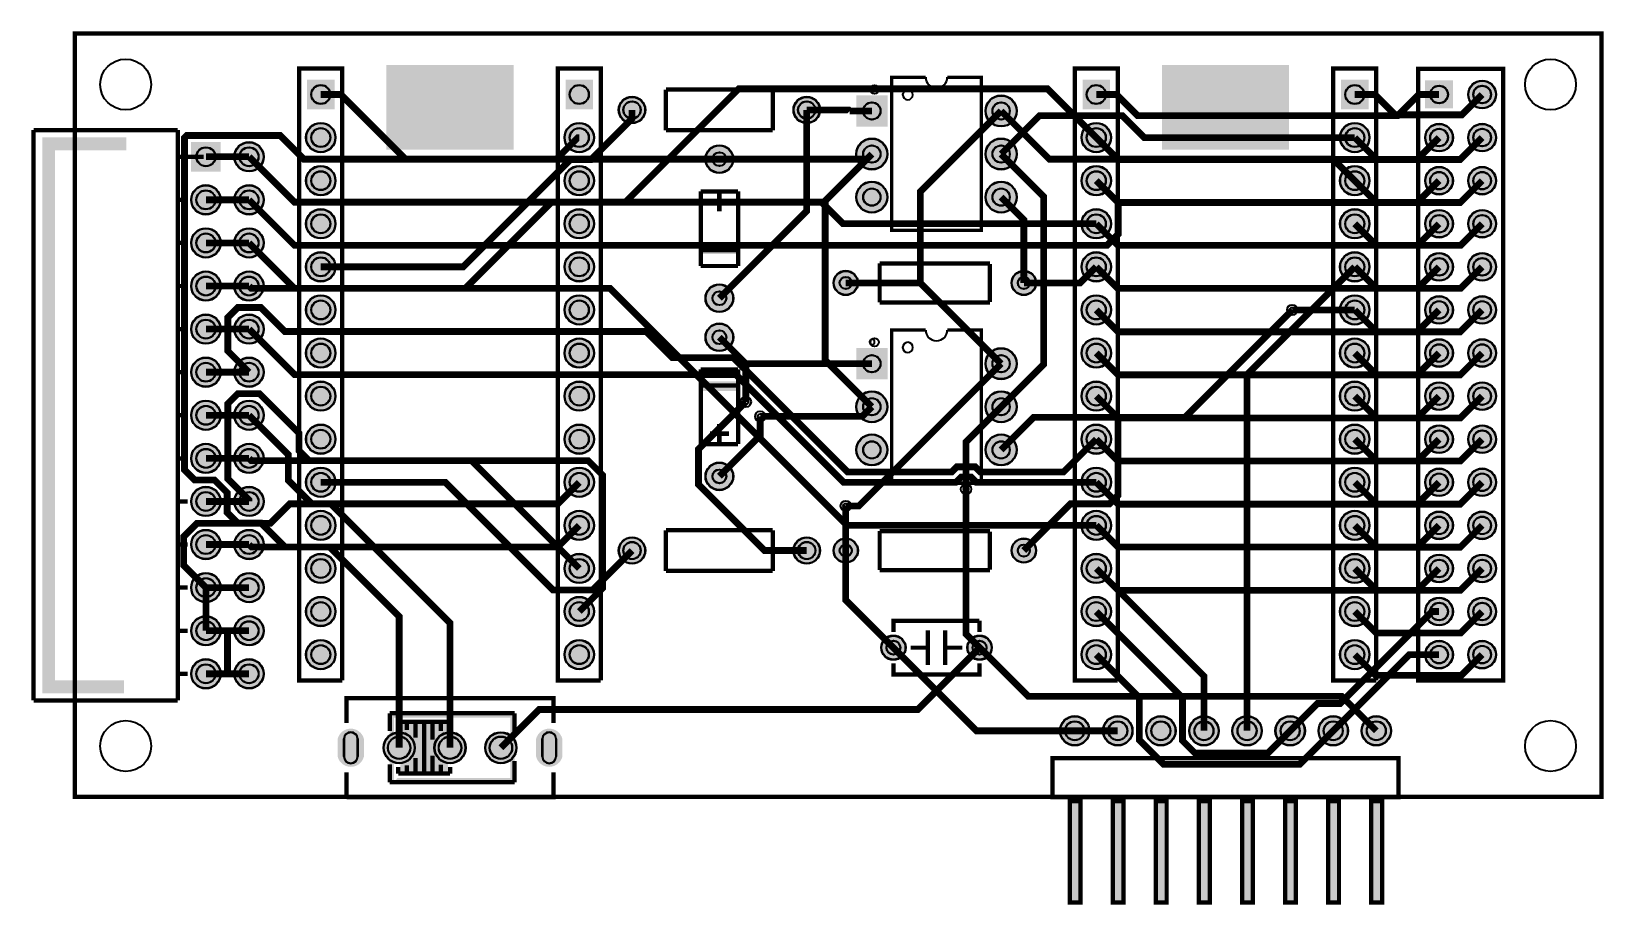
# Model space of a CAD drawing. Header units: millimetres. Extents: x -2.6 to 90.1, y 8.7 to 60.1.
import ezdxf

# ---------------------------------------------------------------- set-up
doc = ezdxf.new("R2010")
doc.units = ezdxf.units.MM
for name, color, linetype, true_color in [('BoardOutLine', 7, 'Continuous', 0xff00ff), ('BottomLayer', 7, 'Continuous', 0x0000ff), ('BottomSolderMaskLayer', 7, 'Continuous', 0xaa00ff), ('Document', 7, 'Continuous', 0xffffff), ('Hole', 7, 'Continuous', 0x222222), ('Multi-Layer', 7, 'Continuous', 0xc0c0c0), ('TopLayer', 7, 'Continuous', 0xff0000), ('TopSilkLayer', 7, 'Continuous', 0xffcc00), ('TopSolderMaskLayer', 7, 'Continuous', 0x800080)]:
    doc.layers.add(name, color=color, linetype=linetype, true_color=true_color)

msp = doc.modelspace()

# ---------------------------------------------------------------- hatches: boundary and pattern name
at = {"layer": 'BottomSolderMaskLayer'}
for points in [[(15.310953397618505, 57.287467942677836), (15.310953397618505, 55.532603013593075), (13.689091330364818, 55.532603013593075), (13.689091330364818, 57.287467942677836)], [(30.5509838776793, 57.287467942677836), (30.5509838776793, 55.532603013593075), (28.929121810426068, 55.532603013593075), (28.929121810426068, 57.287467942677836)], [(61.03104483780112, 57.28753840733498), (61.03104483780112, 55.53267347825022), (59.409182770547886, 55.53267347825022), (59.409182770547886, 57.28753840733498)], [(76.27089979455104, 57.287467942677836), (76.27089979455104, 55.532603013593075), (74.64903772729758, 55.532603013593075), (74.64903772729758, 57.287467942677836)], [(81.25539670434182, 57.23543549022588), (81.25539670434182, 55.58463538862566), (79.6045966027416, 55.58463538862566), (79.6045966027416, 57.23543549022588)], [(82.14462788925597, 56.409956819913646, 1), (83.79542799085617, 56.409956819913646, 1)], [(32.0624841249683, 55.499872999746, 1), (33.6372872745746, 55.499872999746, 1)], [(42.3627127254254, 55.499872999746, 1), (43.9375158750317, 55.499872999746, 1)], [(46.06458946179532, 56.36540728135208), (47.91538956339559, 56.36540728135208), (47.91538956339559, 54.51460717975203), (46.06458946179532, 54.51460717975203)], [(53.68470916941832, 55.43992887985769, 1), (55.53550927101852, 55.43992887985769, 1)], [(13.624726949453896, 53.8699517399034, 1), (15.375527051054098, 53.8699517399034, 1)], [(28.864757429514917, 53.8699517399034, 1), (30.615557531115122, 53.8699517399034, 1)], [(59.34481838963696, 53.8699517399034, 1), (61.09561849123717, 53.8699517399034, 1)], [(74.58459486918977, 53.8699517399034, 1), (76.33539497078996, 53.8699517399034, 1)], [(79.60462280924561, 53.8699517399034, 1), (81.25542291084581, 53.8699517399034, 1)], [(82.14462788925597, 53.8699517399034, 1), (83.79542799085617, 53.8699517399034, 1)], [(46.06469392938792, 52.899923799847556, 1), (47.91549403098812, 52.899923799847556, 1)], [(53.68470916941832, 52.899923799847556, 1), (55.53550927101852, 52.899923799847556, 1)], [(8.605016883657981, 53.61502749267356), (8.605016883657981, 51.86498864534735), (6.854978036331886, 51.86498864534735), (6.854978036331886, 53.61502749267356)], [(9.39499618999248, 52.739903479807026, 1), (11.14500889001788, 52.739903479807026, 1)], [(37.1745999491999, 52.59994919989833, 1), (38.8254000508001, 52.59994919989833, 1)], [(13.624726949453896, 51.32994665989327, 1), (15.375527051054098, 51.32994665989327, 1)], [(28.864757429514917, 51.32994665989327, 1), (30.615557531115122, 51.32994665989327, 1)], [(59.34481838963696, 51.32994665989327, 1), (61.09561849123717, 51.32994665989327, 1)], [(74.58459486918977, 51.32994665989327, 1), (76.33539497078996, 51.32994665989327, 1)], [(79.60462280924561, 51.32994665989327, 1), (81.25542291084581, 51.32994665989327, 1)], [(82.14462788925597, 51.32994665989327, 1), (83.79542799085617, 51.32994665989327, 1)], [(6.854991109982348, 50.19989839979689, 1), (8.605003810007748, 50.19989839979689, 1)], [(9.39499618999248, 50.19989839979689, 1), (11.14500889001788, 50.19989839979689, 1)], [(46.06469392938792, 50.359918719837424, 1), (47.91549403098812, 50.359918719837424, 1)], [(53.68470916941832, 50.359918719837424, 1), (55.53550927101852, 50.359918719837424, 1)], [(13.624726949453896, 48.789941579883134, 1), (15.375527051054098, 48.789941579883134, 1)], [(28.864757429514917, 48.789941579883134, 1), (30.615557531115122, 48.789941579883134, 1)], [(59.34481838963696, 48.789941579883134, 1), (61.09561849123717, 48.789941579883134, 1)], [(74.58459486918977, 48.789941579883134, 1), (76.33539497078996, 48.789941579883134, 1)], [(79.60462280924561, 48.789941579883134, 1), (81.25542291084581, 48.789941579883134, 1)], [(82.14462788925597, 48.789941579883134, 1), (83.79542799085617, 48.789941579883134, 1)], [(6.854991109982348, 47.65989331978665, 1), (8.605003810007748, 47.65989331978665, 1)], [(9.39499618999248, 47.65989331978665, 1), (11.14500889001788, 47.65989331978665, 1)], [(13.624726949453896, 46.249936499873, 1), (15.375527051054098, 46.249936499873, 1)], [(28.864757429514917, 46.249936499873, 1), (30.615557531115122, 46.249936499873, 1)], [(59.34481838963696, 46.249936499873, 1), (61.09561849123717, 46.249936499873, 1)], [(74.58459486918977, 46.249936499873, 1), (76.33539497078996, 46.249936499873, 1)], [(79.60462280924561, 46.249936499873, 1), (81.25542291084581, 46.249936499873, 1)], [(82.14462788925597, 46.249936499873, 1), (83.79542799085617, 46.249936499873, 1)], [(6.854991109982348, 45.119888239776515, 1), (8.605003810007748, 45.119888239776515, 1)], [(9.39499618999248, 45.119888239776515, 1), (11.14500889001788, 45.119888239776515, 1)], [(44.724688849377785, 45.29997459994922, 1), (46.17548895097799, 45.29997459994922, 1)], [(55.22456184912356, 45.29997459994922, 1), (56.67536195072377, 45.29997459994922, 1)], [(13.624726949453896, 43.709931419862755, 1), (15.375527051054098, 43.709931419862755, 1)], [(28.864757429514917, 43.709931419862755, 1), (30.615557531115122, 43.709931419862755, 1)], [(37.1745999491999, 44.39979679959367, 1), (38.8254000508001, 44.39979679959367, 1)], [(59.34481838963696, 43.709931419862755, 1), (61.09561849123717, 43.709931419862755, 1)], [(74.58459486918977, 43.709931419862755, 1), (76.33539497078996, 43.709931419862755, 1)], [(79.60462280924561, 43.709931419862755, 1), (81.25542291084581, 43.709931419862755, 1)], [(82.14462788925597, 43.709931419862755, 1), (83.79542799085617, 43.709931419862755, 1)], [(6.854991109982348, 42.57988315976638, 1), (8.605003810007748, 42.57988315976638, 1)], [(9.39499618999248, 42.57988315976638, 1), (11.14500889001788, 42.57988315976638, 1)], [(37.1745999491999, 42.100076200152444, 1), (38.8254000508001, 42.100076200152444, 1)], [(13.624726949453896, 41.16992633985262, 1), (15.375527051054098, 41.16992633985262, 1)], [(28.864757429514917, 41.16992633985262, 1), (30.615557531115122, 41.16992633985262, 1)], [(59.34481838963696, 41.16992633985262, 1), (61.09561849123717, 41.16992633985262, 1)], [(74.58459486918977, 41.16992633985262, 1), (76.33539497078996, 41.16992633985262, 1)], [(79.60462280924561, 41.16992633985262, 1), (81.25542291084581, 41.16992633985262, 1)], [(82.14462788925597, 41.16992633985262, 1), (83.79542799085617, 41.16992633985262, 1)], [(6.854991109982348, 40.03987807975625, 1), (8.605003810007748, 40.03987807975625, 1)], [(9.39499618999248, 40.03987807975625, 1), (11.14500889001788, 40.03987807975625, 1)], [(46.06458946179532, 41.46540513081027), (47.91538956339559, 41.46540513081027), (47.91538956339559, 39.61460502921011), (46.06458946179532, 39.61460502921011)], [(53.68470916941832, 40.540005080010246, 1), (55.53550927101852, 40.540005080010246, 1)], [(13.624726949453896, 38.62992125984249, 1), (15.375527051054098, 38.62992125984249, 1)], [(28.864757429514917, 38.62992125984249, 1), (30.615557531115122, 38.62992125984249, 1)], [(59.34481838963696, 38.62992125984249, 1), (61.09561849123717, 38.62992125984249, 1)], [(74.58459486918977, 38.62992125984249, 1), (76.33539497078996, 38.62992125984249, 1)], [(79.60462280924561, 38.62992125984249, 1), (81.25542291084581, 38.62992125984249, 1)], [(82.14462788925597, 38.62992125984249, 1), (83.79542799085617, 38.62992125984249, 1)], [(6.854991109982348, 37.499872999746, 1), (8.605003810007748, 37.499872999746, 1)], [(9.39499618999248, 37.499872999746, 1), (11.14500889001788, 37.499872999746, 1)], [(46.06469392938792, 38.000000000000114, 1), (47.91549403098812, 38.000000000000114, 1)], [(53.68470916941832, 38.000000000000114, 1), (55.53550927101852, 38.000000000000114, 1)], [(13.624726949453896, 36.08991617983236, 1), (15.375527051054098, 36.08991617983236, 1)], [(28.864757429514917, 36.08991617983236, 1), (30.615557531115122, 36.08991617983236, 1)], [(46.06469392938792, 35.45999491998987, 1), (47.91549403098812, 35.45999491998987, 1)], [(53.68470916941832, 35.45999491998987, 1), (55.53550927101852, 35.45999491998987, 1)], [(59.34481838963696, 36.08991617983236, 1), (61.09561849123717, 36.08991617983236, 1)], [(74.58459486918977, 36.08991617983236, 1), (76.33539497078996, 36.08991617983236, 1)], [(79.60462280924561, 36.08991617983236, 1), (81.25542291084581, 36.08991617983236, 1)], [(82.14462788925597, 36.08991617983236, 1), (83.79542799085617, 36.08991617983236, 1)], [(6.854991109982348, 34.95986791973587, 1), (8.605003810007748, 34.95986791973587, 1)], [(9.39499618999248, 34.95986791973587, 1), (11.14500889001788, 34.95986791973587, 1)], [(13.624726949453896, 33.54991109982211, 1), (15.375527051054098, 33.54991109982211, 1)], [(28.864757429514917, 33.54991109982211, 1), (30.615557531115122, 33.54991109982211, 1)], [(37.1745999491999, 33.899923799847556, 1), (38.8254000508001, 33.899923799847556, 1)], [(59.34481838963696, 33.54991109982211, 1), (61.09561849123717, 33.54991109982211, 1)], [(74.58459486918977, 33.54991109982211, 1), (76.33539497078996, 33.54991109982211, 1)], [(79.60462280924561, 33.54991109982211, 1), (81.25542291084581, 33.54991109982211, 1)], [(82.14462788925597, 33.54991109982211, 1), (83.79542799085617, 33.54991109982211, 1)], [(6.854991109982348, 32.41986283972574, 1), (8.605003810007748, 32.41986283972574, 1)], [(9.39499618999248, 32.41986283972574, 1), (11.14500889001788, 32.41986283972574, 1)], [(13.624726949453896, 31.00990601981198, 1), (15.375527051054098, 31.00990601981198, 1)], [(28.864757429514917, 31.00990601981198, 1), (30.615557531115122, 31.00990601981198, 1)], [(59.34481838963696, 31.00990601981198, 1), (61.09561849123717, 31.00990601981198, 1)], [(74.58459486918977, 31.00990601981198, 1), (76.33539497078996, 31.00990601981198, 1)], [(79.60462280924561, 31.00990601981198, 1), (81.25542291084581, 31.00990601981198, 1)], [(82.14462788925597, 31.00990601981198, 1), (83.79542799085617, 31.00990601981198, 1)], [(6.854991109982348, 29.879857759715605, 1), (8.605003810007748, 29.879857759715605, 1)], [(9.39499618999248, 29.879857759715605, 1), (11.14500889001788, 29.879857759715605, 1)], [(32.0624841249683, 29.525019050038054, 1), (33.6372872745746, 29.525019050038054, 1)], [(42.3629667259334, 29.525019050038054, 1), (43.93776987553969, 29.525019050038054, 1)], [(44.724688849377785, 29.525019050038054, 1), (46.17548895097799, 29.525019050038054, 1)], [(55.22456184912356, 29.525019050038054, 1), (56.67536195072377, 29.525019050038054, 1)], [(13.624726949453896, 28.469900939801846, 1), (15.375527051054098, 28.469900939801846, 1)], [(28.864757429514917, 28.469900939801846, 1), (30.615557531115122, 28.469900939801846, 1)], [(59.34481838963696, 28.469900939801846, 1), (61.09561849123717, 28.469900939801846, 1)], [(74.58459486918977, 28.469900939801846, 1), (76.33539497078996, 28.469900939801846, 1)], [(79.60462280924561, 28.469900939801846, 1), (81.25542291084581, 28.469900939801846, 1)], [(82.14462788925597, 28.469900939801846, 1), (83.79542799085617, 28.469900939801846, 1)], [(6.854991109982348, 27.33985267970536, 1), (8.605003810007748, 27.33985267970536, 1)], [(9.39499618999248, 27.33985267970536, 1), (11.14500889001788, 27.33985267970536, 1)], [(13.624726949453896, 25.929895859791714, 1), (15.375527051054098, 25.929895859791714, 1)], [(28.864757429514917, 25.929895859791714, 1), (30.615557531115122, 25.929895859791714, 1)], [(59.34481838963696, 25.929895859791714, 1), (61.09561849123717, 25.929895859791714, 1)], [(74.58459486918977, 25.929895859791714, 1), (76.33539497078996, 25.929895859791714, 1)], [(79.60462280924561, 25.929895859791714, 1), (81.25542291084581, 25.929895859791714, 1)], [(82.14462788925597, 25.929895859791714, 1), (83.79542799085617, 25.929895859791714, 1)], [(6.854991109982348, 24.799847599695227, 1), (8.605003810007748, 24.799847599695227, 1)], [(9.39499618999248, 24.799847599695227, 1), (11.14500889001788, 24.799847599695227, 1)], [(13.624726949453896, 23.389890779781467, 1), (15.375527051054098, 23.389890779781467, 1)], [(28.864757429514917, 23.389890779781467, 1), (30.615557531115122, 23.389890779781467, 1)], [(47.53469646939287, 23.80010160020322, 1), (48.98549657099308, 23.80010160020322, 1)], [(52.61470662941336, 23.80010160020322, 1), (54.06550673101357, 23.80010160020322, 1)], [(59.34481838963696, 23.389890779781467, 1), (61.09561849123717, 23.389890779781467, 1)], [(74.58459486918977, 23.389890779781467, 1), (76.33539497078996, 23.389890779781467, 1)], [(79.60462280924561, 23.389890779781467, 1), (81.25542291084581, 23.389890779781467, 1)], [(82.14462788925597, 23.389890779781467, 1), (83.79542799085617, 23.389890779781467, 1)], [(6.854991109982348, 22.259842519685094, 1), (8.605003810007748, 22.259842519685094, 1)], [(9.39499618999248, 22.259842519685094, 1), (11.14500889001788, 22.259842519685094, 1)], [(58.07481584963178, 18.89992379984767, 1), (59.82561595123199, 18.89992379984767, 1)], [(60.614820929641915, 18.89992379984767, 1), (62.36562103124212, 18.89992379984767, 1)], [(63.15482600965205, 18.89992379984767, 1), (64.90562611125225, 18.89992379984767, 1)], [(65.69483108966242, 18.89992379984767, 1), (67.4456311912626, 18.89992379984767, 1)], [(68.23483616967255, 18.89992379984767, 1), (69.98563627127274, 18.89992379984767, 1)], [(70.77484124968268, 18.89992379984767, 1), (72.52564135128287, 18.89992379984767, 1)], [(73.31484632969281, 18.89992379984767, 1), (75.065646431293, 18.89992379984767, 1)], [(75.85485140970295, 18.89992379984767, 1), (77.60565151130314, 18.89992379984767, 1)], [(17.045402590805054, 17.382990432647603, -0.7853981633974483), (15.494602489204851, 17.382990432647603), (15.494602489204851, 18.416857167047738, -0.7853981633974483), (17.045402590805054, 18.416857167047738)], [(18.194742189484295, 17.89992379984767, 1), (20.045542291084494, 17.89992379984767, 1)], [(21.194742189484522, 17.89992379984767, 1), (23.045542291084722, 17.89992379984767, 1)], [(24.194742189484522, 17.89992379984767, 1), (26.045542291084722, 17.89992379984767, 1)], [(28.745681991363938, 17.382990432647603, -0.7853981633974483), (27.194881889763735, 17.382990432647603), (27.194881889763735, 18.416857167047738, -0.7853981633974483), (28.745681991363938, 18.416857167047738)]]:
    msp.add_hatch(color=256, dxfattribs=at).paths.add_polyline_path(points)
at = {"layer": 'Document'}
for points in [[(2.903987807975682, 21.116941833883743), (-1.9220218440436838, 21.116941833883743), (-1.9220218440436838, 53.883007366014795), (3.0309880619761316, 53.883007366014795), (3.0309880619761316, 53.121005842011755), (-1.160020320040644, 53.121005842011755), (-1.160020320040644, 21.878943357886783), (2.903987807975682, 21.878943357886783)], [(38.28001016002054, 49.9400558801118), (37.44000508001022, 49.9400558801118), (37.44000508001022, 50.220066040132), (38.28001016002054, 50.220066040132), (38.55999491998978, 50.220066040132), (38.55999491998978, 49.9400558801118)], [(37.85999491998973, 49.800050800101644), (37.85999491998973, 50.640055880111845), (38.14000508001004, 50.640055880111845), (38.14000508001004, 49.800050800101644), (38.14000508001004, 49.52006604013218), (37.85999491998973, 49.52006604013218)], [(36.88001016002045, 47.56007112014231), (36.88001016002045, 47.00007620015242), (39.11998983997978, 47.00007620015242), (39.11998983997978, 47.56007112014231)], [(39.11998983997978, 38.9399288798578), (39.11998983997978, 39.49992379984758), (36.88001016002045, 39.49992379984758), (36.88001016002045, 38.9399288798578)], [(37.71998983997969, 36.5599441198882), (38.55999491998978, 36.5599441198882), (38.55999491998978, 36.27993395986789), (37.71998983997969, 36.27993395986789), (37.44000508001022, 36.27993395986789), (37.44000508001022, 36.5599441198882)], [(38.14000508001004, 36.69994919989847), (38.14000508001004, 35.85994411988827), (37.85999491998973, 35.85994411988827), (37.85999491998973, 36.69994919989847), (37.85999491998973, 36.979933959867935), (38.14000508001004, 36.979933959867935)], [(18.564033528067057, 15.994996189992321), (18.564033528067057, 19.805003810007634), (18.565120032845698, 19.821580669573223), (18.56836095678318, 19.83787389447582), (18.57370084677291, 19.8536047031198), (18.58104833581615, 19.86850393700786), (18.590277706338384, 19.882316666117504), (18.601231041251367, 19.894806550823773), (18.61372092595775, 19.905759885736757), (18.627533655067282, 19.914989256259105), (18.642432888955454, 19.922336745302346), (18.65816369759932, 19.92767663529196), (18.67445692250203, 19.930917559229556), (18.691033782067507, 19.932004064008083), (25.803048006095878, 19.932004064008083), (25.81962486566158, 19.930917559229556), (25.835918090564064, 19.92767663529196), (25.85164889920793, 19.922336745302346), (25.866548133096103, 19.914989256259105), (25.880360862205634, 19.905759885736757), (25.892850746912018, 19.894806550823773), (25.90380408182523, 19.882316666117504), (25.913033452347463, 19.86850393700786), (25.920380941390704, 19.8536047031198), (25.925720831380204, 19.83787389447582), (25.928961755317914, 19.821580669573223), (25.930048260096555, 19.805003810007634), (25.930048260096555, 15.994996189992321), (25.928961755317914, 15.978419330426732), (25.925720831380204, 15.962126105524135), (25.920380941390704, 15.946395296880155), (25.913033452347463, 15.931496062992096), (25.90380408182523, 15.91768333388245), (25.892850746912018, 15.905193449176181), (25.880360862205634, 15.894240114263198), (25.866548133096103, 15.88501074374085), (25.85164889920793, 15.877663254697609), (25.835918090564064, 15.872323364707995), (25.81962486566158, 15.869082440770399), (25.803048006095878, 15.867995935991871), (19.072034544069083, 15.867995935991871), (19.055457684503608, 15.869082440770399), (19.039164459600897, 15.872323364707995), (19.02343365095703, 15.877663254697609), (19.00853441706886, 15.88501074374085), (18.994721687959327, 15.894240114263198), (18.982231803252944, 15.905193449176181), (18.97127846833996, 15.91768333388245), (18.962049097817726, 15.931496062992096), (18.954701608774485, 15.946395296880155), (18.949361718784758, 15.962126105524135), (18.946120794847275, 15.978419330426732), (18.945034290068634, 15.994996189992321), (18.946120794847275, 16.011573049558024), (18.949361718784758, 16.027866274460507), (18.954701608774485, 16.0435970831046), (18.962049097817726, 16.05849631699266), (18.97127846833996, 16.07230904610219), (18.982231803252944, 16.084798930808574), (18.994721687959327, 16.095752265721444), (19.00853441706886, 16.104981636243792), (19.02343365095703, 16.112329125287147), (19.039164459600897, 16.11766901527676), (19.055457684503608, 16.120909939214357), (19.072034544069083, 16.121996443992884), (25.676047752095428, 16.121996443992884), (25.676047752095428, 19.67800355600707), (18.818034036068184, 19.67800355600707), (18.818034036068184, 15.994996189992321), (18.816947531289543, 15.978419330426732), (18.81370660735206, 15.962126105524135), (18.808366717362333, 15.946395296880155), (18.801019228319092, 15.931496062992096), (18.79178985779663, 15.91768333388245), (18.780836522883874, 15.905193449176181), (18.76834663817749, 15.894240114263198), (18.75453390906796, 15.88501074374085), (18.739634675179786, 15.877663254697609), (18.723903866535693, 15.872323364707995), (18.70761064163321, 15.869082440770399), (18.691033782067507, 15.867995935991871), (18.67445692250203, 15.869082440770399), (18.65816369759932, 15.872323364707995), (18.642432888955454, 15.877663254697609), (18.627533655067282, 15.88501074374085), (18.61372092595775, 15.894240114263198), (18.601231041251367, 15.905193449176181), (18.590277706338384, 15.91768333388245), (18.58104833581615, 15.931496062992096), (18.57370084677291, 15.946395296880155), (18.56836095678318, 15.962126105524135), (18.565120032845698, 15.978419330426732), (18.564033528067057, 15.994996189992321)], [(21.993040386080793, 19.297002794005607), (21.993040386080793, 16.502997205994347), (19.199034798069533, 16.502997205994347), (19.199034798069533, 19.297002794005607), (21.993040386080793, 19.297002794005607)], [(58.63065786131597, 14.792481584963184), (59.26870713741437, 14.792481584963184), (59.26870713741437, 8.788849377698853), (58.620345440690926, 8.788849377698853), (58.620345440690926, 8.969316738633438)], [(61.1706629413261, 14.792481584963184), (61.8087122174245, 14.792481584963184), (61.8087122174245, 8.788849377698853), (61.16035052070106, 8.788849377698853), (61.16035052070106, 8.969316738633438)], [(63.71066802133623, 14.792481584963184), (64.34871729743463, 14.792481584963184), (64.34871729743463, 8.788849377698853), (63.70035560071119, 8.788849377698853), (63.70035560071119, 8.969316738633438)], [(66.25067310134637, 14.792481584963184), (66.88872237744476, 14.792481584963184), (66.88872237744476, 8.788849377698853), (66.24036068072132, 8.788849377698853), (66.24036068072132, 8.969316738633438)], [(68.7906781813565, 14.792481584963184), (69.4287274574549, 14.792481584963184), (69.4287274574549, 8.788849377698853), (68.78036576073168, 8.788849377698853), (68.78036576073168, 8.969316738633438)], [(71.33068326136663, 14.792481584963184), (71.96873253746503, 14.792481584963184), (71.96873253746503, 8.788849377698853), (71.32037084074182, 8.788849377698853), (71.32037084074182, 8.969316738633438)], [(73.87068834137676, 14.792481584963184), (74.50873761747539, 14.792481584963184), (74.50873761747539, 8.788849377698853), (73.86037592075195, 8.788849377698853), (73.86037592075195, 8.969316738633438)], [(76.4106934213869, 14.792481584963184), (77.04874269748552, 14.792481584963184), (77.04874269748552, 8.788849377698853), (76.40038100076208, 8.788849377698853), (76.40038100076208, 8.969316738633438)]]:
    msp.add_hatch(color=256, dxfattribs=at).paths.add_polyline_path(points)
at = {"layer": 'Multi-Layer'}
for points in [[(15.287426974854043, 57.26004572009151), (15.287426974854043, 55.56002032004062), (13.712623825247647, 55.56002032004062), (13.712623825247647, 57.26004572009151)], [(30.52745745491484, 57.26004572009151), (30.52745745491484, 55.56002032004062), (28.95265430530867, 55.56002032004062), (28.95265430530867, 57.26004572009151)], [(61.007518415036884, 57.26012192024393), (61.007518415036884, 55.56009652019304), (59.43271526543049, 55.56009652019304), (59.43271526543049, 57.26012192024393)], [(76.24737109474222, 57.26004572009151), (76.24737109474222, 55.56002032004062), (74.67256794513582, 55.56002032004062), (74.67256794513582, 57.26004572009151)], [(81.22999745999482, 57.210033020066135), (81.22999745999482, 55.61003302006611), (79.62999745999514, 55.61003302006611), (79.62999745999514, 57.210033020066135)], [(82.17002794005607, 56.409956819913646, 1), (83.77002794005607, 56.409956819913646, 1)], [(32.0878841757684, 55.499872999746, 1), (33.611887223774495, 55.499872999746, 1)], [(42.388112776225505, 55.499872999746, 1), (43.9121158242316, 55.499872999746, 1)], [(46.08999237998478, 56.34000508001009), (47.88999237998496, 56.34000508001009), (47.88999237998496, 54.540005080010246), (46.08999237998478, 54.540005080010246)], [(53.71010922021842, 55.43992887985769, 1), (55.51010922021842, 55.43992887985769, 1)], [(13.650127000253997, 53.8699517399034, 1), (15.350127000253996, 53.8699517399034, 1)], [(28.89015748031502, 53.8699517399034, 1), (30.59015748031502, 53.8699517399034, 1)], [(59.370218440437064, 53.8699517399034, 1), (61.07021844043707, 53.8699517399034, 1)], [(74.60999491998987, 53.8699517399034, 1), (76.30999491998986, 53.8699517399034, 1)], [(46.09009398018802, 52.899923799847556, 1), (47.89009398018802, 52.899923799847556, 1)], [(53.71010922021842, 52.899923799847556, 1), (55.51010922021842, 52.899923799847556, 1)], [(79.63002286004571, 53.8699517399034, 1), (81.23002286004571, 53.8699517399034, 1)], [(82.17002794005607, 53.8699517399034, 1), (83.77002794005607, 53.8699517399034, 1)], [(8.580010160020265, 53.59001778003562), (8.580010160020265, 51.88999237998473), (6.879984759969602, 51.88999237998473), (6.879984759969602, 53.59001778003562)], [(9.42000254000518, 52.739903479807026, 1), (11.12000254000518, 52.739903479807026, 1)], [(37.2, 52.59994919989833, 1), (38.8, 52.59994919989833, 1)], [(13.650127000253997, 51.32994665989327, 1), (15.350127000253996, 51.32994665989327, 1)], [(28.89015748031502, 51.32994665989327, 1), (30.59015748031502, 51.32994665989327, 1)], [(59.370218440437064, 51.32994665989327, 1), (61.07021844043707, 51.32994665989327, 1)], [(74.60999491998987, 51.32994665989327, 1), (76.30999491998986, 51.32994665989327, 1)], [(79.63002286004571, 51.32994665989327, 1), (81.23002286004571, 51.32994665989327, 1)], [(82.17002794005607, 51.32994665989327, 1), (83.77002794005607, 51.32994665989327, 1)], [(6.879997459995048, 50.19989839979689, 1), (8.579997459995047, 50.19989839979689, 1)], [(9.42000254000518, 50.19989839979689, 1), (11.12000254000518, 50.19989839979689, 1)], [(46.09009398018802, 50.359918719837424, 1), (47.89009398018802, 50.359918719837424, 1)], [(53.71010922021842, 50.359918719837424, 1), (55.51010922021842, 50.359918719837424, 1)], [(13.650127000253997, 48.789941579883134, 1), (15.350127000253996, 48.789941579883134, 1)], [(28.89015748031502, 48.789941579883134, 1), (30.59015748031502, 48.789941579883134, 1)], [(59.370218440437064, 48.789941579883134, 1), (61.07021844043707, 48.789941579883134, 1)], [(74.60999491998987, 48.789941579883134, 1), (76.30999491998986, 48.789941579883134, 1)], [(79.63002286004571, 48.789941579883134, 1), (81.23002286004571, 48.789941579883134, 1)], [(82.17002794005607, 48.789941579883134, 1), (83.77002794005607, 48.789941579883134, 1)], [(6.879997459995048, 47.65989331978665, 1), (8.579997459995047, 47.65989331978665, 1)], [(9.42000254000518, 47.65989331978665, 1), (11.12000254000518, 47.65989331978665, 1)], [(13.650127000253997, 46.249936499873, 1), (15.350127000253996, 46.249936499873, 1)], [(28.89015748031502, 46.249936499873, 1), (30.59015748031502, 46.249936499873, 1)], [(59.370218440437064, 46.249936499873, 1), (61.07021844043707, 46.249936499873, 1)], [(74.60999491998987, 46.249936499873, 1), (76.30999491998986, 46.249936499873, 1)], [(79.63002286004571, 46.249936499873, 1), (81.23002286004571, 46.249936499873, 1)], [(82.17002794005607, 46.249936499873, 1), (83.77002794005607, 46.249936499873, 1)], [(6.879997459995048, 45.119888239776515, 1), (8.579997459995047, 45.119888239776515, 1)], [(9.42000254000518, 45.119888239776515, 1), (11.12000254000518, 45.119888239776515, 1)], [(44.750088900177886, 45.29997459994922, 1), (46.15008890017789, 45.29997459994922, 1)], [(55.24996189992366, 45.29997459994922, 1), (56.64996189992367, 45.29997459994922, 1)], [(13.650127000253997, 43.709931419862755, 1), (15.350127000253996, 43.709931419862755, 1)], [(28.89015748031502, 43.709931419862755, 1), (30.59015748031502, 43.709931419862755, 1)], [(37.2, 44.39979679959367, 1), (38.8, 44.39979679959367, 1)], [(59.370218440437064, 43.709931419862755, 1), (61.07021844043707, 43.709931419862755, 1)], [(74.60999491998987, 43.709931419862755, 1), (76.30999491998986, 43.709931419862755, 1)], [(79.63002286004571, 43.709931419862755, 1), (81.23002286004571, 43.709931419862755, 1)], [(82.17002794005607, 43.709931419862755, 1), (83.77002794005607, 43.709931419862755, 1)], [(6.879997459995048, 42.57988315976638, 1), (8.579997459995047, 42.57988315976638, 1)], [(9.42000254000518, 42.57988315976638, 1), (11.12000254000518, 42.57988315976638, 1)], [(37.2, 42.100076200152444, 1), (38.8, 42.100076200152444, 1)], [(13.650127000253997, 41.16992633985262, 1), (15.350127000253996, 41.16992633985262, 1)], [(28.89015748031502, 41.16992633985262, 1), (30.59015748031502, 41.16992633985262, 1)], [(59.370218440437064, 41.16992633985262, 1), (61.07021844043707, 41.16992633985262, 1)], [(74.60999491998987, 41.16992633985262, 1), (76.30999491998986, 41.16992633985262, 1)], [(79.63002286004571, 41.16992633985262, 1), (81.23002286004571, 41.16992633985262, 1)], [(82.17002794005607, 41.16992633985262, 1), (83.77002794005607, 41.16992633985262, 1)], [(6.879997459995048, 40.03987807975625, 1), (8.579997459995047, 40.03987807975625, 1)], [(9.42000254000518, 40.03987807975625, 1), (11.12000254000518, 40.03987807975625, 1)], [(46.08999237998478, 41.44000508001022), (47.88999237998496, 41.44000508001022), (47.88999237998496, 39.640005080010155), (46.08999237998478, 39.640005080010155)], [(53.71010922021842, 40.540005080010246, 1), (55.51010922021842, 40.540005080010246, 1)], [(13.650127000253997, 38.62992125984249, 1), (15.350127000253996, 38.62992125984249, 1)], [(28.89015748031502, 38.62992125984249, 1), (30.59015748031502, 38.62992125984249, 1)], [(59.370218440437064, 38.62992125984249, 1), (61.07021844043707, 38.62992125984249, 1)], [(74.60999491998987, 38.62992125984249, 1), (76.30999491998986, 38.62992125984249, 1)], [(79.63002286004571, 38.62992125984249, 1), (81.23002286004571, 38.62992125984249, 1)], [(82.17002794005607, 38.62992125984249, 1), (83.77002794005607, 38.62992125984249, 1)], [(6.879997459995048, 37.499872999746, 1), (8.579997459995047, 37.499872999746, 1)], [(9.42000254000518, 37.499872999746, 1), (11.12000254000518, 37.499872999746, 1)], [(46.09009398018802, 38.000000000000114, 1), (47.89009398018802, 38.000000000000114, 1)], [(53.71010922021842, 38.000000000000114, 1), (55.51010922021842, 38.000000000000114, 1)], [(13.650127000253997, 36.08991617983236, 1), (15.350127000253996, 36.08991617983236, 1)], [(28.89015748031502, 36.08991617983236, 1), (30.59015748031502, 36.08991617983236, 1)], [(46.09009398018802, 35.45999491998987, 1), (47.89009398018802, 35.45999491998987, 1)], [(53.71010922021842, 35.45999491998987, 1), (55.51010922021842, 35.45999491998987, 1)], [(59.370218440437064, 36.08991617983236, 1), (61.07021844043707, 36.08991617983236, 1)], [(74.60999491998987, 36.08991617983236, 1), (76.30999491998986, 36.08991617983236, 1)], [(79.63002286004571, 36.08991617983236, 1), (81.23002286004571, 36.08991617983236, 1)], [(82.17002794005607, 36.08991617983236, 1), (83.77002794005607, 36.08991617983236, 1)], [(6.879997459995048, 34.95986791973587, 1), (8.579997459995047, 34.95986791973587, 1)], [(9.42000254000518, 34.95986791973587, 1), (11.12000254000518, 34.95986791973587, 1)], [(13.650127000253997, 33.54991109982211, 1), (15.350127000253996, 33.54991109982211, 1)], [(28.89015748031502, 33.54991109982211, 1), (30.59015748031502, 33.54991109982211, 1)], [(37.2, 33.899923799847556, 1), (38.8, 33.899923799847556, 1)], [(59.370218440437064, 33.54991109982211, 1), (61.07021844043707, 33.54991109982211, 1)], [(74.60999491998987, 33.54991109982211, 1), (76.30999491998986, 33.54991109982211, 1)], [(79.63002286004571, 33.54991109982211, 1), (81.23002286004571, 33.54991109982211, 1)], [(82.17002794005607, 33.54991109982211, 1), (83.77002794005607, 33.54991109982211, 1)], [(6.879997459995048, 32.41986283972574, 1), (8.579997459995047, 32.41986283972574, 1)], [(9.42000254000518, 32.41986283972574, 1), (11.12000254000518, 32.41986283972574, 1)], [(13.650127000253997, 31.00990601981198, 1), (15.350127000253996, 31.00990601981198, 1)], [(28.89015748031502, 31.00990601981198, 1), (30.59015748031502, 31.00990601981198, 1)], [(59.370218440437064, 31.00990601981198, 1), (61.07021844043707, 31.00990601981198, 1)], [(74.60999491998987, 31.00990601981198, 1), (76.30999491998986, 31.00990601981198, 1)], [(79.63002286004571, 31.00990601981198, 1), (81.23002286004571, 31.00990601981198, 1)], [(82.17002794005607, 31.00990601981198, 1), (83.77002794005607, 31.00990601981198, 1)], [(6.879997459995048, 29.879857759715605, 1), (8.579997459995047, 29.879857759715605, 1)], [(9.42000254000518, 29.879857759715605, 1), (11.12000254000518, 29.879857759715605, 1)], [(32.0878841757684, 29.525019050038054, 1), (33.611887223774495, 29.525019050038054, 1)], [(42.3883667767335, 29.525019050038054, 1), (43.91236982473959, 29.525019050038054, 1)], [(44.750088900177886, 29.525019050038054, 1), (46.15008890017789, 29.525019050038054, 1)], [(55.24996189992366, 29.525019050038054, 1), (56.64996189992367, 29.525019050038054, 1)], [(13.650127000253997, 28.469900939801846, 1), (15.350127000253996, 28.469900939801846, 1)], [(28.89015748031502, 28.469900939801846, 1), (30.59015748031502, 28.469900939801846, 1)], [(59.370218440437064, 28.469900939801846, 1), (61.07021844043707, 28.469900939801846, 1)], [(74.60999491998987, 28.469900939801846, 1), (76.30999491998986, 28.469900939801846, 1)], [(79.63002286004571, 28.469900939801846, 1), (81.23002286004571, 28.469900939801846, 1)], [(82.17002794005607, 28.469900939801846, 1), (83.77002794005607, 28.469900939801846, 1)], [(6.879997459995048, 27.33985267970536, 1), (8.579997459995047, 27.33985267970536, 1)], [(9.42000254000518, 27.33985267970536, 1), (11.12000254000518, 27.33985267970536, 1)], [(13.650127000253997, 25.929895859791714, 1), (15.350127000253996, 25.929895859791714, 1)], [(28.89015748031502, 25.929895859791714, 1), (30.59015748031502, 25.929895859791714, 1)], [(59.370218440437064, 25.929895859791714, 1), (61.07021844043707, 25.929895859791714, 1)], [(74.60999491998987, 25.929895859791714, 1), (76.30999491998986, 25.929895859791714, 1)], [(79.63002286004571, 25.929895859791714, 1), (81.23002286004571, 25.929895859791714, 1)], [(82.17002794005607, 25.929895859791714, 1), (83.77002794005607, 25.929895859791714, 1)], [(6.879997459995048, 24.799847599695227, 1), (8.579997459995047, 24.799847599695227, 1)], [(9.42000254000518, 24.799847599695227, 1), (11.12000254000518, 24.799847599695227, 1)], [(13.650127000253997, 23.389890779781467, 1), (15.350127000253996, 23.389890779781467, 1)], [(28.89015748031502, 23.389890779781467, 1), (30.59015748031502, 23.389890779781467, 1)], [(47.56009652019297, 23.80010160020322, 1), (48.96009652019298, 23.80010160020322, 1)], [(52.640106680213464, 23.80010160020322, 1), (54.04010668021347, 23.80010160020322, 1)], [(59.370218440437064, 23.389890779781467, 1), (61.07021844043707, 23.389890779781467, 1)], [(74.60999491998987, 23.389890779781467, 1), (76.30999491998986, 23.389890779781467, 1)], [(79.63002286004571, 23.389890779781467, 1), (81.23002286004571, 23.389890779781467, 1)], [(82.17002794005607, 23.389890779781467, 1), (83.77002794005607, 23.389890779781467, 1)], [(6.879997459995048, 22.259842519685094, 1), (8.579997459995047, 22.259842519685094, 1)], [(9.42000254000518, 22.259842519685094, 1), (11.12000254000518, 22.259842519685094, 1)], [(58.100215900431884, 18.89992379984767, 1), (59.80021590043189, 18.89992379984767, 1)], [(60.64022098044202, 18.89992379984767, 1), (62.34022098044202, 18.89992379984767, 1)], [(63.18022606045215, 18.89992379984767, 1), (64.88022606045215, 18.89992379984767, 1)], [(65.72023114046252, 18.89992379984767, 1), (67.4202311404625, 18.89992379984767, 1)], [(68.26023622047265, 18.89992379984767, 1), (69.96023622047264, 18.89992379984767, 1)], [(70.80024130048278, 18.89992379984767, 1), (72.50024130048277, 18.89992379984767, 1)], [(73.34024638049291, 18.89992379984767, 1), (75.0402463804929, 18.89992379984767, 1)], [(75.88025146050305, 18.89992379984767, 1), (77.58025146050304, 18.89992379984767, 1)], [(17.020002540004953, 17.39992379984767, -0.7853981633974483), (15.520002540004953, 17.39992379984767), (15.520002540004953, 18.39992379984767, -0.7853981633974483), (17.020002540004953, 18.39992379984767)], [(18.220142240284396, 17.89992379984767, 1), (20.020142240284393, 17.89992379984767, 1)], [(21.220142240284623, 17.89992379984767, 1), (23.02014224028462, 17.89992379984767, 1)], [(24.220142240284623, 17.89992379984767, 1), (26.02014224028462, 17.89992379984767, 1)], [(28.720281940563837, 17.39992379984767, -0.7853981633974483), (27.220281940563837, 17.39992379984767), (27.220281940563837, 18.39992379984767, -0.7853981633974483), (28.720281940563837, 18.39992379984767)]]:
    msp.add_hatch(color=256, dxfattribs=at).paths.add_polyline_path(points)
at = {"layer": 'TopSilkLayer'}
for points in [[(18.370078740157396, 58.14986029972067), (25.870205740411393, 58.14986029972067), (25.870205740411393, 53.14986029972067), (18.370078740157396, 53.14986029972067), (18.370078740157396, 58.14986029972067)], [(64.09017018034046, 58.14986029972067), (71.59029718059446, 58.14986029972067), (71.59029718059446, 53.14986029972067), (64.09017018034046, 53.14986029972067), (64.09017018034046, 58.14986029972067)]]:
    msp.add_hatch(color=256, dxfattribs=at).paths.add_polyline_path(points)
at = {"layer": 'TopSolderMaskLayer'}
for points in [[(15.310953397618505, 57.287467942677836), (15.310953397618505, 55.532603013593075), (13.689091330364818, 55.532603013593075), (13.689091330364818, 57.287467942677836)], [(30.5509838776793, 57.287467942677836), (30.5509838776793, 55.532603013593075), (28.929121810426068, 55.532603013593075), (28.929121810426068, 57.287467942677836)], [(61.03104483780112, 57.28753840733498), (61.03104483780112, 55.53267347825022), (59.409182770547886, 55.53267347825022), (59.409182770547886, 57.28753840733498)], [(76.27089979455104, 57.287467942677836), (76.27089979455104, 55.532603013593075), (74.64903772729758, 55.532603013593075), (74.64903772729758, 57.287467942677836)], [(81.25539670434182, 57.23543549022588), (81.25539670434182, 55.58463538862566), (79.6045966027416, 55.58463538862566), (79.6045966027416, 57.23543549022588)], [(82.14462788925597, 56.409956819913646, 1), (83.79542799085617, 56.409956819913646, 1)], [(32.0624841249683, 55.499872999746, 1), (33.6372872745746, 55.499872999746, 1)], [(42.3627127254254, 55.499872999746, 1), (43.9375158750317, 55.499872999746, 1)], [(46.06458946179532, 56.36540728135208), (47.91538956339559, 56.36540728135208), (47.91538956339559, 54.51460717975203), (46.06458946179532, 54.51460717975203)], [(53.68470916941832, 55.43992887985769, 1), (55.53550927101852, 55.43992887985769, 1)], [(13.624726949453896, 53.8699517399034, 1), (15.375527051054098, 53.8699517399034, 1)], [(28.864757429514917, 53.8699517399034, 1), (30.615557531115122, 53.8699517399034, 1)], [(59.34481838963696, 53.8699517399034, 1), (61.09561849123717, 53.8699517399034, 1)], [(74.58459486918977, 53.8699517399034, 1), (76.33539497078996, 53.8699517399034, 1)], [(79.60462280924561, 53.8699517399034, 1), (81.25542291084581, 53.8699517399034, 1)], [(82.14462788925597, 53.8699517399034, 1), (83.79542799085617, 53.8699517399034, 1)], [(46.06469392938792, 52.899923799847556, 1), (47.91549403098812, 52.899923799847556, 1)], [(53.68470916941832, 52.899923799847556, 1), (55.53550927101852, 52.899923799847556, 1)], [(8.605016883657981, 53.61502749267356), (8.605016883657981, 51.86498864534735), (6.854978036331886, 51.86498864534735), (6.854978036331886, 53.61502749267356)], [(9.39499618999248, 52.739903479807026, 1), (11.14500889001788, 52.739903479807026, 1)], [(37.1745999491999, 52.59994919989833, 1), (38.8254000508001, 52.59994919989833, 1)], [(13.624726949453896, 51.32994665989327, 1), (15.375527051054098, 51.32994665989327, 1)], [(28.864757429514917, 51.32994665989327, 1), (30.615557531115122, 51.32994665989327, 1)], [(59.34481838963696, 51.32994665989327, 1), (61.09561849123717, 51.32994665989327, 1)], [(74.58459486918977, 51.32994665989327, 1), (76.33539497078996, 51.32994665989327, 1)], [(79.60462280924561, 51.32994665989327, 1), (81.25542291084581, 51.32994665989327, 1)], [(82.14462788925597, 51.32994665989327, 1), (83.79542799085617, 51.32994665989327, 1)], [(6.854991109982348, 50.19989839979689, 1), (8.605003810007748, 50.19989839979689, 1)], [(9.39499618999248, 50.19989839979689, 1), (11.14500889001788, 50.19989839979689, 1)], [(46.06469392938792, 50.359918719837424, 1), (47.91549403098812, 50.359918719837424, 1)], [(53.68470916941832, 50.359918719837424, 1), (55.53550927101852, 50.359918719837424, 1)], [(13.624726949453896, 48.789941579883134, 1), (15.375527051054098, 48.789941579883134, 1)], [(28.864757429514917, 48.789941579883134, 1), (30.615557531115122, 48.789941579883134, 1)], [(59.34481838963696, 48.789941579883134, 1), (61.09561849123717, 48.789941579883134, 1)], [(74.58459486918977, 48.789941579883134, 1), (76.33539497078996, 48.789941579883134, 1)], [(79.60462280924561, 48.789941579883134, 1), (81.25542291084581, 48.789941579883134, 1)], [(82.14462788925597, 48.789941579883134, 1), (83.79542799085617, 48.789941579883134, 1)], [(6.854991109982348, 47.65989331978665, 1), (8.605003810007748, 47.65989331978665, 1)], [(9.39499618999248, 47.65989331978665, 1), (11.14500889001788, 47.65989331978665, 1)], [(13.624726949453896, 46.249936499873, 1), (15.375527051054098, 46.249936499873, 1)], [(28.864757429514917, 46.249936499873, 1), (30.615557531115122, 46.249936499873, 1)], [(59.34481838963696, 46.249936499873, 1), (61.09561849123717, 46.249936499873, 1)], [(74.58459486918977, 46.249936499873, 1), (76.33539497078996, 46.249936499873, 1)], [(79.60462280924561, 46.249936499873, 1), (81.25542291084581, 46.249936499873, 1)], [(82.14462788925597, 46.249936499873, 1), (83.79542799085617, 46.249936499873, 1)], [(6.854991109982348, 45.119888239776515, 1), (8.605003810007748, 45.119888239776515, 1)], [(9.39499618999248, 45.119888239776515, 1), (11.14500889001788, 45.119888239776515, 1)], [(44.724688849377785, 45.29997459994922, 1), (46.17548895097799, 45.29997459994922, 1)], [(55.22456184912356, 45.29997459994922, 1), (56.67536195072377, 45.29997459994922, 1)], [(13.624726949453896, 43.709931419862755, 1), (15.375527051054098, 43.709931419862755, 1)], [(28.864757429514917, 43.709931419862755, 1), (30.615557531115122, 43.709931419862755, 1)], [(37.1745999491999, 44.39979679959367, 1), (38.8254000508001, 44.39979679959367, 1)], [(59.34481838963696, 43.709931419862755, 1), (61.09561849123717, 43.709931419862755, 1)], [(74.58459486918977, 43.709931419862755, 1), (76.33539497078996, 43.709931419862755, 1)], [(79.60462280924561, 43.709931419862755, 1), (81.25542291084581, 43.709931419862755, 1)], [(82.14462788925597, 43.709931419862755, 1), (83.79542799085617, 43.709931419862755, 1)], [(6.854991109982348, 42.57988315976638, 1), (8.605003810007748, 42.57988315976638, 1)], [(9.39499618999248, 42.57988315976638, 1), (11.14500889001788, 42.57988315976638, 1)], [(37.1745999491999, 42.100076200152444, 1), (38.8254000508001, 42.100076200152444, 1)], [(13.624726949453896, 41.16992633985262, 1), (15.375527051054098, 41.16992633985262, 1)], [(28.864757429514917, 41.16992633985262, 1), (30.615557531115122, 41.16992633985262, 1)], [(59.34481838963696, 41.16992633985262, 1), (61.09561849123717, 41.16992633985262, 1)], [(74.58459486918977, 41.16992633985262, 1), (76.33539497078996, 41.16992633985262, 1)], [(79.60462280924561, 41.16992633985262, 1), (81.25542291084581, 41.16992633985262, 1)], [(82.14462788925597, 41.16992633985262, 1), (83.79542799085617, 41.16992633985262, 1)], [(6.854991109982348, 40.03987807975625, 1), (8.605003810007748, 40.03987807975625, 1)], [(9.39499618999248, 40.03987807975625, 1), (11.14500889001788, 40.03987807975625, 1)], [(46.06458946179532, 41.46540513081027), (47.91538956339559, 41.46540513081027), (47.91538956339559, 39.61460502921011), (46.06458946179532, 39.61460502921011)], [(53.68470916941832, 40.540005080010246, 1), (55.53550927101852, 40.540005080010246, 1)], [(13.624726949453896, 38.62992125984249, 1), (15.375527051054098, 38.62992125984249, 1)], [(28.864757429514917, 38.62992125984249, 1), (30.615557531115122, 38.62992125984249, 1)], [(59.34481838963696, 38.62992125984249, 1), (61.09561849123717, 38.62992125984249, 1)], [(74.58459486918977, 38.62992125984249, 1), (76.33539497078996, 38.62992125984249, 1)], [(79.60462280924561, 38.62992125984249, 1), (81.25542291084581, 38.62992125984249, 1)], [(82.14462788925597, 38.62992125984249, 1), (83.79542799085617, 38.62992125984249, 1)], [(6.854991109982348, 37.499872999746, 1), (8.605003810007748, 37.499872999746, 1)], [(9.39499618999248, 37.499872999746, 1), (11.14500889001788, 37.499872999746, 1)], [(46.06469392938792, 38.000000000000114, 1), (47.91549403098812, 38.000000000000114, 1)], [(53.68470916941832, 38.000000000000114, 1), (55.53550927101852, 38.000000000000114, 1)], [(13.624726949453896, 36.08991617983236, 1), (15.375527051054098, 36.08991617983236, 1)], [(28.864757429514917, 36.08991617983236, 1), (30.615557531115122, 36.08991617983236, 1)], [(46.06469392938792, 35.45999491998987, 1), (47.91549403098812, 35.45999491998987, 1)], [(53.68470916941832, 35.45999491998987, 1), (55.53550927101852, 35.45999491998987, 1)], [(59.34481838963696, 36.08991617983236, 1), (61.09561849123717, 36.08991617983236, 1)], [(74.58459486918977, 36.08991617983236, 1), (76.33539497078996, 36.08991617983236, 1)], [(79.60462280924561, 36.08991617983236, 1), (81.25542291084581, 36.08991617983236, 1)], [(82.14462788925597, 36.08991617983236, 1), (83.79542799085617, 36.08991617983236, 1)], [(6.854991109982348, 34.95986791973587, 1), (8.605003810007748, 34.95986791973587, 1)], [(9.39499618999248, 34.95986791973587, 1), (11.14500889001788, 34.95986791973587, 1)], [(13.624726949453896, 33.54991109982211, 1), (15.375527051054098, 33.54991109982211, 1)], [(28.864757429514917, 33.54991109982211, 1), (30.615557531115122, 33.54991109982211, 1)], [(37.1745999491999, 33.899923799847556, 1), (38.8254000508001, 33.899923799847556, 1)], [(59.34481838963696, 33.54991109982211, 1), (61.09561849123717, 33.54991109982211, 1)], [(74.58459486918977, 33.54991109982211, 1), (76.33539497078996, 33.54991109982211, 1)], [(79.60462280924561, 33.54991109982211, 1), (81.25542291084581, 33.54991109982211, 1)], [(82.14462788925597, 33.54991109982211, 1), (83.79542799085617, 33.54991109982211, 1)], [(6.854991109982348, 32.41986283972574, 1), (8.605003810007748, 32.41986283972574, 1)], [(9.39499618999248, 32.41986283972574, 1), (11.14500889001788, 32.41986283972574, 1)], [(13.624726949453896, 31.00990601981198, 1), (15.375527051054098, 31.00990601981198, 1)], [(28.864757429514917, 31.00990601981198, 1), (30.615557531115122, 31.00990601981198, 1)], [(59.34481838963696, 31.00990601981198, 1), (61.09561849123717, 31.00990601981198, 1)], [(74.58459486918977, 31.00990601981198, 1), (76.33539497078996, 31.00990601981198, 1)], [(79.60462280924561, 31.00990601981198, 1), (81.25542291084581, 31.00990601981198, 1)], [(82.14462788925597, 31.00990601981198, 1), (83.79542799085617, 31.00990601981198, 1)], [(6.854991109982348, 29.879857759715605, 1), (8.605003810007748, 29.879857759715605, 1)], [(9.39499618999248, 29.879857759715605, 1), (11.14500889001788, 29.879857759715605, 1)], [(32.0624841249683, 29.525019050038054, 1), (33.6372872745746, 29.525019050038054, 1)], [(42.3629667259334, 29.525019050038054, 1), (43.93776987553969, 29.525019050038054, 1)], [(44.724688849377785, 29.525019050038054, 1), (46.17548895097799, 29.525019050038054, 1)], [(55.22456184912356, 29.525019050038054, 1), (56.67536195072377, 29.525019050038054, 1)], [(13.624726949453896, 28.469900939801846, 1), (15.375527051054098, 28.469900939801846, 1)], [(28.864757429514917, 28.469900939801846, 1), (30.615557531115122, 28.469900939801846, 1)], [(59.34481838963696, 28.469900939801846, 1), (61.09561849123717, 28.469900939801846, 1)], [(74.58459486918977, 28.469900939801846, 1), (76.33539497078996, 28.469900939801846, 1)], [(79.60462280924561, 28.469900939801846, 1), (81.25542291084581, 28.469900939801846, 1)], [(82.14462788925597, 28.469900939801846, 1), (83.79542799085617, 28.469900939801846, 1)], [(6.854991109982348, 27.33985267970536, 1), (8.605003810007748, 27.33985267970536, 1)], [(9.39499618999248, 27.33985267970536, 1), (11.14500889001788, 27.33985267970536, 1)], [(13.624726949453896, 25.929895859791714, 1), (15.375527051054098, 25.929895859791714, 1)], [(28.864757429514917, 25.929895859791714, 1), (30.615557531115122, 25.929895859791714, 1)], [(59.34481838963696, 25.929895859791714, 1), (61.09561849123717, 25.929895859791714, 1)], [(74.58459486918977, 25.929895859791714, 1), (76.33539497078996, 25.929895859791714, 1)], [(79.60462280924561, 25.929895859791714, 1), (81.25542291084581, 25.929895859791714, 1)], [(82.14462788925597, 25.929895859791714, 1), (83.79542799085617, 25.929895859791714, 1)], [(6.854991109982348, 24.799847599695227, 1), (8.605003810007748, 24.799847599695227, 1)], [(9.39499618999248, 24.799847599695227, 1), (11.14500889001788, 24.799847599695227, 1)], [(13.624726949453896, 23.389890779781467, 1), (15.375527051054098, 23.389890779781467, 1)], [(28.864757429514917, 23.389890779781467, 1), (30.615557531115122, 23.389890779781467, 1)], [(47.53469646939287, 23.80010160020322, 1), (48.98549657099308, 23.80010160020322, 1)], [(52.61470662941336, 23.80010160020322, 1), (54.06550673101357, 23.80010160020322, 1)], [(59.34481838963696, 23.389890779781467, 1), (61.09561849123717, 23.389890779781467, 1)], [(74.58459486918977, 23.389890779781467, 1), (76.33539497078996, 23.389890779781467, 1)], [(79.60462280924561, 23.389890779781467, 1), (81.25542291084581, 23.389890779781467, 1)], [(82.14462788925597, 23.389890779781467, 1), (83.79542799085617, 23.389890779781467, 1)], [(6.854991109982348, 22.259842519685094, 1), (8.605003810007748, 22.259842519685094, 1)], [(9.39499618999248, 22.259842519685094, 1), (11.14500889001788, 22.259842519685094, 1)], [(58.07481584963178, 18.89992379984767, 1), (59.82561595123199, 18.89992379984767, 1)], [(60.614820929641915, 18.89992379984767, 1), (62.36562103124212, 18.89992379984767, 1)], [(63.15482600965205, 18.89992379984767, 1), (64.90562611125225, 18.89992379984767, 1)], [(65.69483108966242, 18.89992379984767, 1), (67.4456311912626, 18.89992379984767, 1)], [(68.23483616967255, 18.89992379984767, 1), (69.98563627127274, 18.89992379984767, 1)], [(70.77484124968268, 18.89992379984767, 1), (72.52564135128287, 18.89992379984767, 1)], [(73.31484632969281, 18.89992379984767, 1), (75.065646431293, 18.89992379984767, 1)], [(75.85485140970295, 18.89992379984767, 1), (77.60565151130314, 18.89992379984767, 1)], [(17.045402590805054, 17.382990432647603, -0.7853981633974483), (15.494602489204851, 17.382990432647603), (15.494602489204851, 18.416857167047738, -0.7853981633974483), (17.045402590805054, 18.416857167047738)], [(18.194742189484295, 17.89992379984767, 1), (20.045542291084494, 17.89992379984767, 1)], [(21.194742189484522, 17.89992379984767, 1), (23.045542291084722, 17.89992379984767, 1)], [(24.194742189484522, 17.89992379984767, 1), (26.045542291084722, 17.89992379984767, 1)], [(28.745681991363938, 17.382990432647603, -0.7853981633974483), (27.194881889763735, 17.382990432647603), (27.194881889763735, 18.416857167047738, -0.7853981633974483), (28.745681991363938, 18.416857167047738)]]:
    msp.add_hatch(color=256, dxfattribs=at).paths.add_polyline_path(points)

# ---------------------------------------------------------------- linework, layer by layer
at = {"layer": 'BoardOutLine', "const_width": 0.25400050800101603}
msp.add_lwpolyline([(0, 60), (90, 60), (90, 15), (0, 15), (0, 60)], close=True, dxfattribs=at)
at = {"layer": 'BottomLayer', "const_width": 0.4}
for points in [[(10.27000254000518, 45.119888239776515), (10.409956819913532, 44.97993395986782), (23.01574803149606, 44.97993395986782), (28.095758191516552, 50.0599441198882), (32.45212090424184, 50.0599441198882), (39.13512827025647, 56.74295148590295), (57.34721869443729, 56.74295148590295), (60.220218440437066, 53.8699517399034)], [(75.45999491998987, 56.409956819913646), (76.6479552959106, 56.409956819913646)], [(82.97002794005607, 56.409956819913646), (81.76860553721099, 55.208534417068904), (77.84937769875546, 55.208534417068904), (76.6479552959106, 56.409956819913646)], [(14.500127000253997, 46.249936499873), (22.891033782067552, 46.249936499873), (29.222250444500787, 52.58115316230635), (30.451866903733844, 52.58115316230635), (32.84988569977145, 54.979171958343954), (32.84988569977145, 55.499872999746)], [(43.15011430022855, 55.499872999746), (43.15011430022855, 49.549911099822225), (38, 44.39979679959367)], [(49.85013970027944, 45.29997459994922), (49.85013970027944, 50.67995935991871), (54.61010922021842, 55.43992887985769)], [(75.45999491998987, 51.32994665989327), (74.18999237998491, 52.59994919989833), (57.45008890017766, 52.59994919989833), (54.61010922021842, 55.43992887985769)], [(29.74015748031502, 53.8699517399034), (29.660909321818508, 53.8699517399034), (28.390906781813555, 52.59994919989833), (13.498348996698041, 52.59994919989833), (12.106680213360505, 53.99161798323598), (6.595377190754334, 53.99161798323598), (6.4676149352299035, 53.86385572771144), (6.4676149352299035, 34.28651257302511), (7.064262128524206, 33.689865379730804), (8.229362458724836, 33.689865379730804), (8.981203962408017, 32.93802387604785), (8.981203962408017, 31.774193548387075), (9.605537211074534, 31.14986029972067), (10.975869951739924, 31.14986029972067), (12.385826771653456, 29.739903479806912), (15.018288036575996, 29.739903479806912), (19.120142240284395, 25.638049276098513), (19.120142240284395, 17.89992379984767)], [(82.97002794005607, 53.8699517399034), (81.68148336296667, 52.581407162814344), (76.74853949707904, 52.581407162814344), (75.45999491998987, 53.8699517399034)], [(46.99009398018802, 38.000000000000114), (44.233680467360955, 40.756413512827066), (44.233680467360955, 50.143510287020604), (46.99009398018802, 52.899923799847556)], [(54.61010922021842, 38.000000000000114), (57.11557023114028, 40.50546101092198), (57.11557023114028, 50.39446278892558), (54.61010922021842, 52.899923799847556)], [(82.97002794005607, 51.32994665989327), (81.68148336296667, 50.04140208280421), (76.74853949707904, 50.04140208280421), (75.45999491998987, 51.32994665989327)], [(55.949961899923665, 45.29997459994922), (55.949961899923665, 49.02006604013218), (54.61010922021842, 50.359918719837424)], [(80.43002286004571, 48.789941579883134), (79.16002032004076, 47.51993903987807), (61.49022098044202, 47.51993903987807), (60.220218440437066, 48.789941579883134)], [(69.11023622047264, 18.89992379984767), (69.11023622047264, 39.90017780035555), (75.45999491998987, 46.249936499873)], [(82.97002794005607, 46.249936499873), (81.70002540005089, 44.97993395986782), (76.72999745999505, 44.97993395986782), (75.45999491998987, 46.249936499873)], [(45.45008890017789, 45.29997459994922), (49.85013970027944, 45.29997459994922)], [(49.85013970027944, 45.29997459994922), (54.61010922021842, 40.540005080010246)], [(60.220218440437066, 36.08991617983236), (58.28879857759716, 34.15849631699268), (53.384556769113715, 34.15849631699268), (53.08534417068836, 34.45770891541781), (52.002540005080164, 34.45770891541781), (51.70332740665481, 34.15849631699268), (45.56794513589034, 34.15849631699268), (38.828041656083315, 40.898399796799595), (35.214884429768745, 40.898399796799595), (33.67335534671065, 42.43992887985769), (12.385826771653456, 42.43992887985769), (10.975869951739924, 43.84988569977145), (9.605537211074534, 43.84988569977145), (9.01854203708399, 43.26289052578102), (9.01854203708399, 41.2913385826771), (10.27000254000518, 40.03987807975625)], [(61.50241300482617, 37.37846075692153), (65.44424688849381, 37.37846075692153), (71.77571755143526, 43.709931419862755)], [(82.97002794005607, 43.709931419862755), (81.68148336296667, 42.4213868427737), (76.74853949707904, 42.4213868427737), (75.45999491998987, 43.709931419862755)], [(60.220218440437066, 33.54991109982211), (53.14300228600473, 33.54991109982211), (52.83642367284733, 33.85648971297951), (52.25146050292096, 33.85648971297951), (51.94488188976379, 33.54991109982211), (45.32588265176537, 33.54991109982211), (38.975869951739924, 39.899923799847556), (12.949961899923892, 39.899923799847556), (10.27000254000518, 42.57988315976638)], [(82.97002794005607, 41.16992633985262), (81.68148336296667, 39.88138176276357), (76.74853949707904, 39.88138176276357), (75.45999491998987, 41.16992633985262)], [(10.27000254000518, 32.41986283972574), (10.27000254000518, 32.499364998730016), (9.01854203708399, 33.75082550165098), (9.01854203708399, 38.18288036576075), (9.605537211074534, 38.76987553975118), (10.89154178308354, 38.76987553975118), (13.210566421132853, 36.45085090170187), (13.210566421132853, 35.421132842265706), (13.811785623571268, 34.81991363982718), (23.390144780289802, 34.81991363982718), (29.74015748031502, 28.469900939801846)], [(43.150368300736545, 29.525019050038054), (40.66040132080275, 29.525019050038054), (36.77114554229115, 33.41427482854965), (36.77114554229115, 35.49860299720592), (39.560071120142084, 38.28752857505708)], [(82.97002794005607, 38.62992125984249), (81.68148336296667, 37.34137668275332), (76.74853949707904, 37.34137668275332), (75.45999491998987, 38.62992125984249)], [(10.27000254000518, 37.499872999746), (12.590551181102455, 35.17932435864873), (12.590551181102455, 33.66954533909063), (13.980187960376043, 32.279908559817045), (15.087376174752308, 32.279908559817045), (22.120142240284622, 25.24714249428507), (22.120142240284622, 17.89992379984767)], [(38, 33.899923799847556), (40.40767081534159, 36.30759461518926), (40.40767081534159, 37.433070866141634)], [(54.61010922021842, 35.45999491998987), (56.52857505715019, 37.37846075692153), (61.50241300482617, 37.37846075692153)], [(55.949961899923665, 29.525019050038054), (58.70485140970277, 32.279908559817045), (60.99872999746003, 32.279908559817045), (61.50241300482617, 32.78359156718318), (61.50241300482617, 37.37846075692153)], [(82.97002794005607, 36.08991617983236), (81.68148336296667, 34.80137160274319), (76.74853949707904, 34.80137160274319), (75.45999491998987, 36.08991617983236)], [(14.500127000253997, 33.54991109982211), (21.83845567691128, 33.54991109982211), (28.188468376936726, 27.19989839979678), (30.524765049530288, 27.19989839979678), (32.84988569977145, 29.525019050038054)], [(82.97002794005607, 33.54991109982211), (81.68148336296667, 32.261366522733056), (76.74853949707904, 32.261366522733056), (75.45999491998987, 33.54991109982211)], [(52.54381508763004, 33.150114300228665), (52.54381508763004, 24.59639319278631), (53.34010668021347, 23.80010160020322)], [(45.45008890017789, 29.525019050038054), (45.45008890017789, 32.15062230124465), (45.45516891033799, 32.15570231140464)], [(82.97002794005607, 31.00990601981198), (81.68148336296667, 29.721361442722923), (76.74853949707904, 29.721361442722923), (75.45999491998987, 31.00990601981198)], [(45.45008890017789, 29.525019050038054), (45.45008890017789, 26.610109220218533), (48.260096520192974, 23.80010160020322)], [(66.57023114046251, 18.89992379984767), (66.57023114046251, 22.1198882397764), (60.220218440437066, 28.469900939801846)], [(82.97002794005607, 28.469900939801846), (81.68148336296667, 27.181356362712677), (76.74853949707904, 27.181356362712677), (75.45999491998987, 28.469900939801846)], [(7.729997459995047, 27.33985267970536), (7.729997459995047, 24.799847599695227)], [(71.65024130048278, 18.89992379984767), (70.3286766573533, 17.578359156718307), (66.04343408686827, 17.578359156718307), (65.30022860045733, 18.321564643129364), (65.30022860045733, 20.849885699771335), (60.220218440437066, 25.929895859791714)], [(80.43002286004571, 25.929895859791714), (80.02235204470412, 25.929895859791714), (74.60248920497838, 20.51003302006609), (73.2603505207012, 20.51003302006609), (71.65024130048278, 18.89992379984767)], [(58.950215900431886, 18.89992379984767), (53.16027432054875, 18.89992379984767), (48.260096520192974, 23.80010160020322)], [(74.19024638049291, 18.89992379984767), (72.213614427229, 16.923291846583652), (64.19151638303265, 16.923291846583652), (62.7602235204472, 18.354584709169444), (62.7602235204472, 20.849885699771335), (60.220218440437066, 23.389890779781467)], [(80.43002286004571, 23.389890779781467), (78.6802133604267, 23.389890779781467), (74.19024638049291, 18.89992379984767)]]:
    msp.add_lwpolyline(points, dxfattribs=at)
at = {"layer": 'BottomSolderMaskLayer'}
for points in [[(15.861926356110725, 18.416935947850334), (15.861926356110725, 17.383069213450312)], [(16.67818238862279, 18.416935947850334), (16.67818238862279, 17.383069213450312)], [(27.561920678679908, 18.416935947850334), (27.561920678679908, 17.383069213450312)], [(28.378176711191973, 18.416935947850334), (28.378176711191973, 17.383069213450312)]]:
    msp.add_lwpolyline(points, close=True, dxfattribs=at)
for centre, radius in [((14.500025400050845, 56.41003302006607), 0.5664484065211015), ((29.74005588011164, 56.41003302006607), 0.5664484065211015), ((60.220116840233686, 56.41010922021849), 0.5664484065211015), ((75.45999491998987, 56.41003302006607), 0.5664484065211015), ((80.42999745999487, 56.41003302006607), 0.5262003943362725), ((82.97002794005607, 56.409956819913646), 0.8254000508001016), ((82.97000254000523, 56.41003302006607), 0.5262003943362725), ((32.84988569977145, 55.499872999746), 0.7874015748031498), ((32.8499872999746, 55.5), 0.5166666666666667), ((43.15011430022855, 55.499872999746), 0.7874015748031498), ((43.1500127000254, 55.5), 0.5166666666666667), ((46.98999237998487, 55.44000508001011), 0.5141111393333897), ((54.61010922021842, 55.43992887985769), 0.9254000508001016), ((54.61000762001527, 55.44000508001011), 0.5141111393333897), ((14.500127000253997, 53.8699517399034), 0.8754000508001016), ((29.74015748031502, 53.8699517399034), 0.8754000508001016), ((60.220218440437066, 53.8699517399034), 0.8754000508001016), ((75.45999491998987, 53.8699517399034), 0.8754000508001016), ((80.43002286004571, 53.8699517399034), 0.8254000508001016), ((82.97002794005607, 53.8699517399034), 0.8254000508001016), ((14.500025400050845, 53.87002794005582), 0.5664484065211015), ((29.74005588011164, 53.87002794005582), 0.5664484065211015), ((46.99009398018802, 52.899923799847556), 0.9254000508001016), ((54.61010922021842, 52.899923799847556), 0.9254000508001016), ((60.220116840233686, 53.870104140208355), 0.5664484065211015), ((75.45999491998987, 53.87002794005582), 0.5664484065211015), ((80.42999745999487, 53.87002794005582), 0.5262003943362725), ((82.97000254000523, 53.87002794005582), 0.5262003943362725), ((7.729997459995047, 52.74000508001018), 0.5661936530704181), ((10.27000254000518, 52.739903479807026), 0.8750063500127), ((10.27000254000518, 52.74000508001018), 0.5661936530704181), ((38, 52.59994919989833), 0.8254000508001016), ((38, 52.60000000000002), 0.4127000254000508), ((46.98999237998487, 52.89999999999998), 0.5141111393333897), ((54.61000762001527, 52.89999999999998), 0.5141111393333897), ((14.500127000253997, 51.32994665989327), 0.8754000508001016), ((29.74015748031502, 51.32994665989327), 0.8754000508001016), ((60.220218440437066, 51.32994665989327), 0.8754000508001016), ((75.45999491998987, 51.32994665989327), 0.8754000508001016), ((80.43002286004571, 51.32994665989327), 0.8254000508001016), ((82.97002794005607, 51.32994665989327), 0.8254000508001016), ((7.729997459995047, 50.19989839979689), 0.8750063500127), ((10.27000254000518, 50.19989839979689), 0.8750063500127), ((14.500025400050845, 51.33002286004569), 0.5664484065211015), ((29.74005588011164, 51.33002286004569), 0.5664484065211015), ((46.99009398018802, 50.359918719837424), 0.9254000508001016), ((54.61010922021842, 50.359918719837424), 0.9254000508001016), ((60.220116840233686, 51.33009906019811), 0.5664484065211015), ((75.45999491998987, 51.33002286004569), 0.5664484065211015), ((80.42999745999487, 51.33002286004569), 0.5262003943362725), ((82.97000254000523, 51.33002286004569), 0.5262003943362725), ((7.729997459995047, 50.200000000000045), 0.5661936530704181), ((10.27000254000518, 50.200000000000045), 0.5661936530704181), ((46.98999237998487, 50.359994919989845), 0.5141111393333897), ((54.61000762001527, 50.359994919989845), 0.5141111393333897), ((14.500127000253997, 48.789941579883134), 0.8754000508001016), ((14.500025400050845, 48.790017780035555), 0.5664484065211015), ((29.74015748031502, 48.789941579883134), 0.8754000508001016), ((29.74005588011164, 48.790017780035555), 0.5664484065211015), ((60.220218440437066, 48.789941579883134), 0.8754000508001016), ((60.220116840233686, 48.790093980187976), 0.5664484065211015), ((75.45999491998987, 48.789941579883134), 0.8754000508001016), ((75.45999491998987, 48.790017780035555), 0.5664484065211015), ((80.43002286004571, 48.789941579883134), 0.8254000508001016), ((80.42999745999487, 48.790017780035555), 0.5262003943362725), ((82.97002794005607, 48.789941579883134), 0.8254000508001016), ((82.97000254000523, 48.790017780035555), 0.5262003943362725), ((7.729997459995047, 47.65989331978665), 0.8750063500127), ((7.729997459995047, 47.65999491998991), 0.5661936530704181), ((10.27000254000518, 47.65989331978665), 0.8750063500127), ((10.27000254000518, 47.65999491998991), 0.5661936530704181), ((14.500127000253997, 46.249936499873), 0.8754000508001016), ((14.500025400050845, 46.25001270002542), 0.5664484065211015), ((29.74015748031502, 46.249936499873), 0.8754000508001016), ((29.74005588011164, 46.25001270002542), 0.5664484065211015), ((60.220218440437066, 46.249936499873), 0.8754000508001016), ((60.220116840233686, 46.25008890017784), 0.5664484065211015), ((75.45999491998987, 46.249936499873), 0.8754000508001016), ((75.45999491998987, 46.25001270002542), 0.5664484065211015), ((80.43002286004571, 46.249936499873), 0.8254000508001016), ((80.42999745999487, 46.25001270002542), 0.5262003943362725), ((82.97002794005607, 46.249936499873), 0.8254000508001016), ((82.97000254000523, 46.25001270002542), 0.5262003943362725), ((7.729997459995047, 45.119888239776515), 0.8750063500127), ((7.729997459995047, 45.11998983997967), 0.5661936530704181), ((10.27000254000518, 45.119888239776515), 0.8750063500127), ((10.27000254000518, 45.11998983997967), 0.5661936530704181), ((45.45008890017789, 45.29997459994922), 0.7254000508001017), ((45.44993649987282, 45.30000000000007), 0.3627131862558657), ((55.949961899923665, 45.29997459994922), 0.7254000508001017), ((55.949961899923665, 45.30000000000007), 0.3627131862558657), ((14.500127000253997, 43.709931419862755), 0.8754000508001016), ((29.74015748031502, 43.709931419862755), 0.8754000508001016), ((38, 44.39979679959367), 0.8254000508001016), ((38, 44.39999999999998), 0.4127000254000508), ((60.220218440437066, 43.709931419862755), 0.8754000508001016), ((75.45999491998987, 43.709931419862755), 0.8754000508001016), ((80.43002286004571, 43.709931419862755), 0.8254000508001016), ((82.97002794005607, 43.709931419862755), 0.8254000508001016), ((14.500025400050845, 43.71000762001529), 0.5664484065211015), ((29.74005588011164, 43.71000762001529), 0.5664484065211015), ((60.220116840233686, 43.71008382016771), 0.5664484065211015), ((75.45999491998987, 43.71000762001529), 0.5664484065211015), ((80.42999745999487, 43.71000762001529), 0.5262003943362725), ((82.97000254000523, 43.71000762001529), 0.5262003943362725), ((7.729997459995047, 42.57988315976638), 0.8750063500127), ((7.729997459995047, 42.579984759969534), 0.5661936530704181), ((10.27000254000518, 42.57988315976638), 0.8750063500127), ((10.27000254000518, 42.579984759969534), 0.5661936530704181), ((38, 42.100076200152444), 0.8254000508001016), ((14.500127000253997, 41.16992633985262), 0.8754000508001016), ((14.500025400050845, 41.170002540005044), 0.5664484065211015), ((29.74015748031502, 41.16992633985262), 0.8754000508001016), ((29.74005588011164, 41.170002540005044), 0.5664484065211015), ((38, 42.10000000000002), 0.4127000254000508), ((60.220218440437066, 41.16992633985262), 0.8754000508001016), ((60.220116840233686, 41.170078740157464), 0.5664484065211015), ((75.45999491998987, 41.16992633985262), 0.8754000508001016), ((75.45999491998987, 41.170002540005044), 0.5664484065211015), ((80.43002286004571, 41.16992633985262), 0.8254000508001016), ((82.97002794005607, 41.16992633985262), 0.8254000508001016), ((7.729997459995047, 40.03987807975625), 0.8750063500127), ((10.27000254000518, 40.03987807975625), 0.8750063500127), ((46.98999237998487, 40.540005080010246), 0.5141111393333897), ((54.61010922021842, 40.540005080010246), 0.9254000508001016), ((54.61000762001527, 40.540005080010246), 0.5141111393333897), ((80.42999745999487, 41.170002540005044), 0.5262003943362725), ((82.97000254000523, 41.170002540005044), 0.5262003943362725), ((7.729997459995047, 40.0399796799594), 0.5661936530704181), ((10.27000254000518, 40.0399796799594), 0.5661936530704181), ((14.500127000253997, 38.62992125984249), 0.8754000508001016), ((14.500025400050845, 38.62999745999491), 0.5664484065211015), ((29.74015748031502, 38.62992125984249), 0.8754000508001016), ((29.74005588011164, 38.62999745999491), 0.5664484065211015), ((60.220218440437066, 38.62992125984249), 0.8754000508001016), ((60.220116840233686, 38.63007366014733), 0.5664484065211015), ((75.45999491998987, 38.62992125984249), 0.8754000508001016), ((75.45999491998987, 38.62999745999491), 0.5664484065211015), ((80.43002286004571, 38.62992125984249), 0.8254000508001016), ((80.42999745999487, 38.62999745999491), 0.5262003943362725), ((82.97002794005607, 38.62992125984249), 0.8254000508001016), ((82.97000254000523, 38.62999745999491), 0.5262003943362725), ((7.729997459995047, 37.499872999746), 0.8750063500127), ((7.729997459995047, 37.49997459994927), 0.5661936530704181), ((10.27000254000518, 37.499872999746), 0.8750063500127), ((10.27000254000518, 37.49997459994927), 0.5661936530704181), ((46.99009398018802, 38.000000000000114), 0.9254000508001016), ((46.98999237998487, 38.000000000000114), 0.5141111393333897), ((54.61010922021842, 38.000000000000114), 0.9254000508001016), ((54.61000762001527, 38.000000000000114), 0.5141111393333897), ((14.500127000253997, 36.08991617983236), 0.8754000508001016), ((14.500025400050845, 36.08999237998478), 0.5664484065211015), ((29.74015748031502, 36.08991617983236), 0.8754000508001016), ((29.74005588011164, 36.08999237998478), 0.5664484065211015), ((46.99009398018802, 35.45999491998987), 0.9254000508001016), ((54.61010922021842, 35.45999491998987), 0.9254000508001016), ((60.220218440437066, 36.08991617983236), 0.8754000508001016), ((60.220116840233686, 36.0900685801372), 0.5664484065211015), ((75.45999491998987, 36.08991617983236), 0.8754000508001016), ((75.45999491998987, 36.08999237998478), 0.5664484065211015), ((80.43002286004571, 36.08991617983236), 0.8254000508001016), ((80.42999745999487, 36.08999237998478), 0.5262003943362725), ((82.97002794005607, 36.08991617983236), 0.8254000508001016), ((82.97000254000523, 36.08999237998478), 0.5262003943362725), ((7.729997459995047, 34.95986791973587), 0.8750063500127), ((7.729997459995047, 34.95996951993902), 0.5661936530704181), ((10.27000254000518, 34.95986791973587), 0.8750063500127), ((10.27000254000518, 34.95996951993902), 0.5661936530704181), ((46.98999237998487, 35.45999491998987), 0.5141111393333897), ((54.61000762001527, 35.45999491998987), 0.5141111393333897), ((14.500127000253997, 33.54991109982211), 0.8754000508001016), ((29.74015748031502, 33.54991109982211), 0.8754000508001016), ((38, 33.899923799847556), 0.8254000508001016), ((38, 33.89999999999998), 0.4127000254000508), ((60.220218440437066, 33.54991109982211), 0.8754000508001016), ((75.45999491998987, 33.54991109982211), 0.8754000508001016), ((80.43002286004571, 33.54991109982211), 0.8254000508001016), ((82.97002794005607, 33.54991109982211), 0.8254000508001016), ((14.500025400050845, 33.549987299974646), 0.5664484065211015), ((29.74005588011164, 33.549987299974646), 0.5664484065211015), ((60.220116840233686, 33.55006350012707), 0.5664484065211015), ((75.45999491998987, 33.549987299974646), 0.5664484065211015), ((80.42999745999487, 33.549987299974646), 0.5262003943362725), ((82.97000254000523, 33.549987299974646), 0.5262003943362725), ((7.729997459995047, 32.41986283972574), 0.8750063500127), ((7.729997459995047, 32.41996443992889), 0.5661936530704181), ((10.27000254000518, 32.41986283972574), 0.8750063500127), ((10.27000254000518, 32.41996443992889), 0.5661936530704181), ((14.500127000253997, 31.00990601981198), 0.8754000508001016), ((14.500025400050845, 31.0099822199644), 0.5664484065211015), ((29.74015748031502, 31.00990601981198), 0.8754000508001016), ((29.74005588011164, 31.0099822199644), 0.5664484065211015), ((60.220218440437066, 31.00990601981198), 0.8754000508001016), ((60.220116840233686, 31.01005842011682), 0.5664484065211015), ((75.45999491998987, 31.00990601981198), 0.8754000508001016), ((75.45999491998987, 31.0099822199644), 0.5664484065211015), ((80.43002286004571, 31.00990601981198), 0.8254000508001016), ((80.42999745999487, 31.0099822199644), 0.5262003943362725), ((82.97002794005607, 31.00990601981198), 0.8254000508001016), ((82.97000254000523, 31.0099822199644), 0.5262003943362725), ((7.729997459995047, 29.879857759715605), 0.8750063500127), ((10.27000254000518, 29.879857759715605), 0.8750063500127), ((7.729997459995047, 29.879959359918757), 0.5661936530704181), ((10.27000254000518, 29.879959359918757), 0.5661936530704181), ((32.84988569977145, 29.525019050038054), 0.7874015748031498), ((32.850063500127135, 29.524993649987323), 0.5166666666666667), ((43.150368300736545, 29.525019050038054), 0.7874015748031498), ((43.150088900177934, 29.524993649987323), 0.5166666666666667), ((45.45008890017789, 29.525019050038054), 0.7254000508001017), ((45.44980949961905, 29.524993649987323), 0.3627131862558657), ((55.949961899923665, 29.525019050038054), 0.7254000508001017), ((55.949834899669895, 29.524993649987323), 0.3627131862558657), ((14.500127000253997, 28.469900939801846), 0.8754000508001016), ((14.500025400050845, 28.469977139954267), 0.5664484065211015), ((29.74015748031502, 28.469900939801846), 0.8754000508001016), ((29.74005588011164, 28.469977139954267), 0.5664484065211015), ((60.220218440437066, 28.469900939801846), 0.8754000508001016), ((60.220116840233686, 28.470053340106688), 0.5664484065211015), ((75.45999491998987, 28.469900939801846), 0.8754000508001016), ((75.45999491998987, 28.469977139954267), 0.5664484065211015), ((80.43002286004571, 28.469900939801846), 0.8254000508001016), ((80.42999745999487, 28.469977139954267), 0.5262003943362725), ((82.97002794005607, 28.469900939801846), 0.8254000508001016), ((82.97000254000523, 28.469977139954267), 0.5262003943362725), ((7.729997459995047, 27.33985267970536), 0.8750063500127), ((7.729997459995047, 27.339954279908625), 0.5661936530704181), ((10.27000254000518, 27.33985267970536), 0.8750063500127), ((10.27000254000518, 27.339954279908625), 0.5661936530704181), ((14.500127000253997, 25.929895859791714), 0.8754000508001016), ((14.500025400050845, 25.929972059944134), 0.5664484065211015), ((29.74015748031502, 25.929895859791714), 0.8754000508001016), ((29.74005588011164, 25.929972059944134), 0.5664484065211015), ((60.220218440437066, 25.929895859791714), 0.8754000508001016), ((60.220116840233686, 25.930048260096555), 0.5664484065211015), ((75.45999491998987, 25.929895859791714), 0.8754000508001016), ((75.45999491998987, 25.929972059944134), 0.5664484065211015), ((80.43002286004571, 25.929895859791714), 0.8254000508001016), ((80.42999745999487, 25.929972059944134), 0.5262003943362725), ((82.97002794005607, 25.929895859791714), 0.8254000508001016), ((82.97000254000523, 25.929972059944134), 0.5262003943362725), ((7.729997459995047, 24.799847599695227), 0.8750063500127), ((7.729997459995047, 24.79994919989838), 0.5661936530704181), ((10.27000254000518, 24.799847599695227), 0.8750063500127), ((10.27000254000518, 24.79994919989838), 0.5661936530704181), ((14.500127000253997, 23.389890779781467), 0.8754000508001016), ((29.74015748031502, 23.389890779781467), 0.8754000508001016), ((48.260096520192974, 23.80010160020322), 0.7254000508001017), ((48.25999491998982, 23.800000000000068), 0.4145143147429153), ((53.34010668021347, 23.80010160020322), 0.7254000508001017), ((53.340005080010314, 23.800000000000068), 0.4145143147429153), ((60.220218440437066, 23.389890779781467), 0.8754000508001016), ((75.45999491998987, 23.389890779781467), 0.8754000508001016), ((80.43002286004571, 23.389890779781467), 0.8254000508001016), ((82.97002794005607, 23.389890779781467), 0.8254000508001016), ((14.500025400050845, 23.389966979934), 0.5664484065211015), ((29.74005588011164, 23.389966979934), 0.5664484065211015), ((60.220116840233686, 23.390043180086423), 0.5664484065211015), ((75.45999491998987, 23.389966979934), 0.5664484065211015), ((80.42999745999487, 23.389966979934), 0.5262003943362725), ((82.97000254000523, 23.389966979934), 0.5262003943362725), ((7.729997459995047, 22.259842519685094), 0.8750063500127), ((7.729997459995047, 22.259944119888246), 0.5661936530704181), ((10.27000254000518, 22.259842519685094), 0.8750063500127), ((10.27000254000518, 22.259944119888246), 0.5661936530704181), ((58.950215900431886, 18.89992379984767), 0.8754000508001016), ((58.950114300228506, 18.90015240030482), 0.5664484065211015), ((61.49022098044202, 18.89992379984767), 0.8754000508001016), ((61.49011938023864, 18.90015240030482), 0.5664484065211015), ((64.03022606045215, 18.89992379984767), 0.8754000508001016), ((64.03012446024877, 18.90015240030482), 0.5664484065211015), ((66.57023114046251, 18.89992379984767), 0.8754000508001016), ((66.5701295402589, 18.90015240030482), 0.5664484065211015), ((69.11023622047264, 18.89992379984767), 0.8754000508001016), ((69.11013462026926, 18.90015240030482), 0.5664484065211015), ((71.65024130048278, 18.89992379984767), 0.8754000508001016), ((71.6501397002794, 18.90015240030482), 0.5664484065211015), ((74.19024638049291, 18.89992379984767), 0.8754000508001016), ((74.19014478028953, 18.90015240030482), 0.5664484065211015), ((76.73025146050304, 18.89992379984767), 0.8754000508001016), ((76.73014986029966, 18.90015240030482), 0.5664484065211015), ((19.120142240284395, 17.89992379984767), 0.9254000508001016), ((19.120040640081243, 17.899999999999977), 0.6683575395824627), ((22.120142240284622, 17.89992379984767), 0.9254000508001016), ((22.120040640081243, 17.899999999999977), 0.6683575395824627), ((25.120142240284622, 17.89992379984767), 0.9254000508001016), ((25.12004064008147, 17.899999999999977), 0.6683575395824627)]:
    msp.add_circle(centre, radius, dxfattribs=at)
for centre, start, end in [((16.270054372366758, 18.416935947850334), 360, 180), ((27.97004869493594, 18.416935947850334), 360, 180), ((16.270054372366758, 17.383069213450312), 180, 360), ((27.97004869493594, 17.383069213450312), 180, 360)]:
    msp.add_arc(centre, 0.4081280162560325, start, end, dxfattribs=at)
at = {"layer": 'Document'}
for centre in [(47.15087630175253, 56.70510541021088), (47.15087630175253, 41.805181610363206)]:
    msp.add_circle(centre, 0.24993649987299976, dxfattribs=at)
at = {"layer": 'Hole'}
for centre in [(71.77571755143526, 43.709931419862755), (39.560071120142084, 38.28752857505708), (40.40767081534159, 37.433070866141634), (52.54381508763004, 33.150114300228665), (45.45516891033799, 32.15570231140464)]:
    msp.add_circle(centre, 0.15250190500381003, dxfattribs=at)
at = {"layer": 'Multi-Layer'}
for points in [[(15.870053340106642, 18.399999999999977), (15.870053340106642, 17.399999999999977)], [(16.67005334010664, 18.399999999999977), (16.67005334010664, 17.399999999999977)], [(27.57005334010669, 18.399999999999977), (27.57005334010669, 17.399999999999977)], [(28.370053340106686, 18.399999999999977), (28.370053340106686, 17.399999999999977)]]:
    msp.add_lwpolyline(points, close=True, dxfattribs=at)
for centre, radius in [((3, 57.000254000507994), 1.5000000000000002), ((87, 57), 1.5000000000000002), ((14.500025400050845, 56.41003302006607), 0.5500127000254001), ((29.74005588011164, 56.41003302006607), 0.5500127000254001), ((60.220116840233686, 56.41010922021849), 0.5500127000254001), ((75.45999491998987, 56.41003302006607), 0.5500127000254001), ((80.42999745999487, 56.41003302006607), 0.51000762001524), ((82.97002794005607, 56.409956819913646), 0.8), ((82.97000254000523, 56.41003302006607), 0.51000762001524), ((32.84988569977145, 55.499872999746), 0.7620015240030481), ((32.8499872999746, 55.5), 0.5), ((43.15011430022855, 55.499872999746), 0.7620015240030481), ((43.1500127000254, 55.5), 0.5), ((46.98999237998487, 55.44000508001011), 0.5), ((54.61010922021842, 55.43992887985769), 0.9000000000000001), ((54.61000762001527, 55.44000508001011), 0.5), ((14.500127000253997, 53.8699517399034), 0.8500000000000001), ((29.74015748031502, 53.8699517399034), 0.8500000000000001), ((60.220218440437066, 53.8699517399034), 0.8500000000000001), ((75.45999491998987, 53.8699517399034), 0.8500000000000001), ((14.500025400050845, 53.87002794005582), 0.5500127000254001), ((29.74005588011164, 53.87002794005582), 0.5500127000254001), ((46.99009398018802, 52.899923799847556), 0.9000000000000001), ((54.61010922021842, 52.899923799847556), 0.9000000000000001), ((60.220116840233686, 53.870104140208355), 0.5500127000254001), ((75.45999491998987, 53.87002794005582), 0.5500127000254001), ((80.43002286004571, 53.8699517399034), 0.8), ((80.42999745999487, 53.87002794005582), 0.51000762001524), ((82.97002794005607, 53.8699517399034), 0.8), ((82.97000254000523, 53.87002794005582), 0.51000762001524), ((7.729997459995047, 52.74000508001018), 0.5500127000254001), ((10.27000254000518, 52.739903479807026), 0.8500000000000001), ((10.27000254000518, 52.74000508001018), 0.5500127000254001), ((38, 52.59994919989833), 0.8), ((38, 52.60000000000002), 0.4), ((46.98999237998487, 52.89999999999998), 0.5), ((54.61000762001527, 52.89999999999998), 0.5), ((14.500127000253997, 51.32994665989327), 0.8500000000000001), ((29.74015748031502, 51.32994665989327), 0.8500000000000001), ((60.220218440437066, 51.32994665989327), 0.8500000000000001), ((75.45999491998987, 51.32994665989327), 0.8500000000000001), ((80.43002286004571, 51.32994665989327), 0.8), ((82.97002794005607, 51.32994665989327), 0.8), ((7.729997459995047, 50.19989839979689), 0.8500000000000001), ((10.27000254000518, 50.19989839979689), 0.8500000000000001), ((14.500025400050845, 51.33002286004569), 0.5500127000254001), ((29.74005588011164, 51.33002286004569), 0.5500127000254001), ((46.99009398018802, 50.359918719837424), 0.9000000000000001), ((54.61010922021842, 50.359918719837424), 0.9000000000000001), ((60.220116840233686, 51.33009906019811), 0.5500127000254001), ((75.45999491998987, 51.33002286004569), 0.5500127000254001), ((80.42999745999487, 51.33002286004569), 0.51000762001524), ((82.97000254000523, 51.33002286004569), 0.51000762001524), ((7.729997459995047, 50.200000000000045), 0.5500127000254001), ((10.27000254000518, 50.200000000000045), 0.5500127000254001), ((46.98999237998487, 50.359994919989845), 0.5), ((54.61000762001527, 50.359994919989845), 0.5), ((14.500127000253997, 48.789941579883134), 0.8500000000000001), ((14.500025400050845, 48.790017780035555), 0.5500127000254001), ((29.74015748031502, 48.789941579883134), 0.8500000000000001), ((29.74005588011164, 48.790017780035555), 0.5500127000254001), ((60.220218440437066, 48.789941579883134), 0.8500000000000001), ((60.220116840233686, 48.790093980187976), 0.5500127000254001), ((75.45999491998987, 48.789941579883134), 0.8500000000000001), ((75.45999491998987, 48.790017780035555), 0.5500127000254001), ((80.43002286004571, 48.789941579883134), 0.8), ((80.42999745999487, 48.790017780035555), 0.51000762001524), ((82.97002794005607, 48.789941579883134), 0.8), ((82.97000254000523, 48.790017780035555), 0.51000762001524), ((7.729997459995047, 47.65989331978665), 0.8500000000000001), ((7.729997459995047, 47.65999491998991), 0.5500127000254001), ((10.27000254000518, 47.65989331978665), 0.8500000000000001), ((10.27000254000518, 47.65999491998991), 0.5500127000254001), ((14.500127000253997, 46.249936499873), 0.8500000000000001), ((14.500025400050845, 46.25001270002542), 0.5500127000254001), ((29.74015748031502, 46.249936499873), 0.8500000000000001), ((29.74005588011164, 46.25001270002542), 0.5500127000254001), ((60.220218440437066, 46.249936499873), 0.8500000000000001), ((60.220116840233686, 46.25008890017784), 0.5500127000254001), ((75.45999491998987, 46.249936499873), 0.8500000000000001), ((75.45999491998987, 46.25001270002542), 0.5500127000254001), ((80.43002286004571, 46.249936499873), 0.8), ((80.42999745999487, 46.25001270002542), 0.51000762001524), ((82.97002794005607, 46.249936499873), 0.8), ((82.97000254000523, 46.25001270002542), 0.51000762001524), ((7.729997459995047, 45.119888239776515), 0.8500000000000001), ((7.729997459995047, 45.11998983997967), 0.5500127000254001), ((10.27000254000518, 45.119888239776515), 0.8500000000000001), ((10.27000254000518, 45.11998983997967), 0.5500127000254001), ((45.45008890017789, 45.29997459994922), 0.7000000000000001), ((45.44993649987282, 45.30000000000007), 0.3500127000254001), ((55.949961899923665, 45.29997459994922), 0.7000000000000001), ((55.949961899923665, 45.30000000000007), 0.3500127000254001), ((14.500127000253997, 43.709931419862755), 0.8500000000000001), ((29.74015748031502, 43.709931419862755), 0.8500000000000001), ((38, 44.39979679959367), 0.8), ((38, 44.39999999999998), 0.4), ((60.220218440437066, 43.709931419862755), 0.8500000000000001), ((75.45999491998987, 43.709931419862755), 0.8500000000000001), ((80.43002286004571, 43.709931419862755), 0.8), ((82.97002794005607, 43.709931419862755), 0.8), ((14.500025400050845, 43.71000762001529), 0.5500127000254001), ((29.74005588011164, 43.71000762001529), 0.5500127000254001), ((60.220116840233686, 43.71008382016771), 0.5500127000254001), ((71.77571755143526, 43.709931419862755), 0.30500381000762006), ((75.45999491998987, 43.71000762001529), 0.5500127000254001), ((80.42999745999487, 43.71000762001529), 0.51000762001524), ((82.97000254000523, 43.71000762001529), 0.51000762001524), ((7.729997459995047, 42.57988315976638), 0.8500000000000001), ((7.729997459995047, 42.579984759969534), 0.5500127000254001), ((10.27000254000518, 42.57988315976638), 0.8500000000000001), ((10.27000254000518, 42.579984759969534), 0.5500127000254001), ((38, 42.100076200152444), 0.8), ((14.500127000253997, 41.16992633985262), 0.8500000000000001), ((14.500025400050845, 41.170002540005044), 0.5500127000254001), ((29.74015748031502, 41.16992633985262), 0.8500000000000001), ((29.74005588011164, 41.170002540005044), 0.5500127000254001), ((38, 42.10000000000002), 0.4), ((60.220218440437066, 41.16992633985262), 0.8500000000000001), ((60.220116840233686, 41.170078740157464), 0.5500127000254001), ((75.45999491998987, 41.16992633985262), 0.8500000000000001), ((75.45999491998987, 41.170002540005044), 0.5500127000254001), ((80.43002286004571, 41.16992633985262), 0.8), ((82.97002794005607, 41.16992633985262), 0.8), ((7.729997459995047, 40.03987807975625), 0.8500000000000001), ((10.27000254000518, 40.03987807975625), 0.8500000000000001), ((46.98999237998487, 40.540005080010246), 0.5), ((54.61010922021842, 40.540005080010246), 0.9000000000000001), ((54.61000762001527, 40.540005080010246), 0.5), ((80.42999745999487, 41.170002540005044), 0.51000762001524), ((82.97000254000523, 41.170002540005044), 0.51000762001524), ((7.729997459995047, 40.0399796799594), 0.5500127000254001), ((10.27000254000518, 40.0399796799594), 0.5500127000254001), ((14.500127000253997, 38.62992125984249), 0.8500000000000001), ((14.500025400050845, 38.62999745999491), 0.5500127000254001), ((29.74015748031502, 38.62992125984249), 0.8500000000000001), ((29.74005588011164, 38.62999745999491), 0.5500127000254001), ((60.220218440437066, 38.62992125984249), 0.8500000000000001), ((60.220116840233686, 38.63007366014733), 0.5500127000254001), ((75.45999491998987, 38.62992125984249), 0.8500000000000001), ((75.45999491998987, 38.62999745999491), 0.5500127000254001), ((80.43002286004571, 38.62992125984249), 0.8), ((80.42999745999487, 38.62999745999491), 0.51000762001524), ((82.97002794005607, 38.62992125984249), 0.8), ((82.97000254000523, 38.62999745999491), 0.51000762001524), ((7.729997459995047, 37.499872999746), 0.8500000000000001), ((7.729997459995047, 37.49997459994927), 0.5500127000254001), ((10.27000254000518, 37.499872999746), 0.8500000000000001), ((10.27000254000518, 37.49997459994927), 0.5500127000254001), ((39.560071120142084, 38.28752857505708), 0.30500381000762006), ((46.99009398018802, 38.000000000000114), 0.9000000000000001), ((46.98999237998487, 38.000000000000114), 0.5), ((54.61010922021842, 38.000000000000114), 0.9000000000000001), ((54.61000762001527, 38.000000000000114), 0.5), ((40.40767081534159, 37.433070866141634), 0.30500381000762006), ((14.500127000253997, 36.08991617983236), 0.8500000000000001), ((14.500025400050845, 36.08999237998478), 0.5500127000254001), ((29.74015748031502, 36.08991617983236), 0.8500000000000001), ((29.74005588011164, 36.08999237998478), 0.5500127000254001), ((46.99009398018802, 35.45999491998987), 0.9000000000000001), ((54.61010922021842, 35.45999491998987), 0.9000000000000001), ((60.220218440437066, 36.08991617983236), 0.8500000000000001), ((60.220116840233686, 36.0900685801372), 0.5500127000254001), ((75.45999491998987, 36.08991617983236), 0.8500000000000001), ((75.45999491998987, 36.08999237998478), 0.5500127000254001), ((80.43002286004571, 36.08991617983236), 0.8), ((80.42999745999487, 36.08999237998478), 0.51000762001524), ((82.97002794005607, 36.08991617983236), 0.8), ((82.97000254000523, 36.08999237998478), 0.51000762001524), ((7.729997459995047, 34.95986791973587), 0.8500000000000001), ((7.729997459995047, 34.95996951993902), 0.5500127000254001), ((10.27000254000518, 34.95986791973587), 0.8500000000000001), ((10.27000254000518, 34.95996951993902), 0.5500127000254001), ((46.98999237998487, 35.45999491998987), 0.5), ((54.61000762001527, 35.45999491998987), 0.5), ((14.500127000253997, 33.54991109982211), 0.8500000000000001), ((29.74015748031502, 33.54991109982211), 0.8500000000000001), ((38, 33.899923799847556), 0.8), ((38, 33.89999999999998), 0.4), ((60.220218440437066, 33.54991109982211), 0.8500000000000001), ((75.45999491998987, 33.54991109982211), 0.8500000000000001), ((80.43002286004571, 33.54991109982211), 0.8), ((82.97002794005607, 33.54991109982211), 0.8), ((14.500025400050845, 33.549987299974646), 0.5500127000254001), ((29.74005588011164, 33.549987299974646), 0.5500127000254001), ((52.54381508763004, 33.150114300228665), 0.30500381000762006), ((60.220116840233686, 33.55006350012707), 0.5500127000254001), ((75.45999491998987, 33.549987299974646), 0.5500127000254001), ((80.42999745999487, 33.549987299974646), 0.51000762001524), ((82.97000254000523, 33.549987299974646), 0.51000762001524), ((7.729997459995047, 32.41986283972574), 0.8500000000000001), ((7.729997459995047, 32.41996443992889), 0.5500127000254001), ((10.27000254000518, 32.41986283972574), 0.8500000000000001), ((10.27000254000518, 32.41996443992889), 0.5500127000254001), ((45.45516891033799, 32.15570231140464), 0.30500381000762006), ((14.500127000253997, 31.00990601981198), 0.8500000000000001), ((14.500025400050845, 31.0099822199644), 0.5500127000254001), ((29.74015748031502, 31.00990601981198), 0.8500000000000001), ((29.74005588011164, 31.0099822199644), 0.5500127000254001), ((60.220218440437066, 31.00990601981198), 0.8500000000000001), ((60.220116840233686, 31.01005842011682), 0.5500127000254001), ((75.45999491998987, 31.00990601981198), 0.8500000000000001), ((75.45999491998987, 31.0099822199644), 0.5500127000254001), ((80.43002286004571, 31.00990601981198), 0.8), ((80.42999745999487, 31.0099822199644), 0.51000762001524), ((82.97002794005607, 31.00990601981198), 0.8), ((82.97000254000523, 31.0099822199644), 0.51000762001524), ((7.729997459995047, 29.879857759715605), 0.8500000000000001), ((10.27000254000518, 29.879857759715605), 0.8500000000000001), ((7.729997459995047, 29.879959359918757), 0.5500127000254001), ((10.27000254000518, 29.879959359918757), 0.5500127000254001), ((32.84988569977145, 29.525019050038054), 0.7620015240030481), ((32.850063500127135, 29.524993649987323), 0.5), ((43.150368300736545, 29.525019050038054), 0.7620015240030481), ((43.150088900177934, 29.524993649987323), 0.5), ((45.45008890017789, 29.525019050038054), 0.7000000000000001), ((45.44980949961905, 29.524993649987323), 0.3500127000254001), ((55.949961899923665, 29.525019050038054), 0.7000000000000001), ((55.949834899669895, 29.524993649987323), 0.3500127000254001), ((14.500127000253997, 28.469900939801846), 0.8500000000000001), ((14.500025400050845, 28.469977139954267), 0.5500127000254001), ((29.74015748031502, 28.469900939801846), 0.8500000000000001), ((29.74005588011164, 28.469977139954267), 0.5500127000254001), ((60.220218440437066, 28.469900939801846), 0.8500000000000001), ((60.220116840233686, 28.470053340106688), 0.5500127000254001), ((75.45999491998987, 28.469900939801846), 0.8500000000000001), ((75.45999491998987, 28.469977139954267), 0.5500127000254001), ((80.43002286004571, 28.469900939801846), 0.8), ((80.42999745999487, 28.469977139954267), 0.51000762001524), ((82.97002794005607, 28.469900939801846), 0.8), ((82.97000254000523, 28.469977139954267), 0.51000762001524), ((7.729997459995047, 27.33985267970536), 0.8500000000000001), ((7.729997459995047, 27.339954279908625), 0.5500127000254001), ((10.27000254000518, 27.33985267970536), 0.8500000000000001), ((10.27000254000518, 27.339954279908625), 0.5500127000254001), ((14.500127000253997, 25.929895859791714), 0.8500000000000001), ((14.500025400050845, 25.929972059944134), 0.5500127000254001), ((29.74015748031502, 25.929895859791714), 0.8500000000000001), ((29.74005588011164, 25.929972059944134), 0.5500127000254001), ((60.220218440437066, 25.929895859791714), 0.8500000000000001), ((60.220116840233686, 25.930048260096555), 0.5500127000254001), ((75.45999491998987, 25.929895859791714), 0.8500000000000001), ((75.45999491998987, 25.929972059944134), 0.5500127000254001), ((80.43002286004571, 25.929895859791714), 0.8), ((80.42999745999487, 25.929972059944134), 0.51000762001524), ((82.97002794005607, 25.929895859791714), 0.8), ((82.97000254000523, 25.929972059944134), 0.51000762001524), ((7.729997459995047, 24.799847599695227), 0.8500000000000001), ((7.729997459995047, 24.79994919989838), 0.5500127000254001), ((10.27000254000518, 24.799847599695227), 0.8500000000000001), ((10.27000254000518, 24.79994919989838), 0.5500127000254001), ((14.500127000253997, 23.389890779781467), 0.8500000000000001), ((29.74015748031502, 23.389890779781467), 0.8500000000000001), ((48.260096520192974, 23.80010160020322), 0.7000000000000001), ((48.25999491998982, 23.800000000000068), 0.4), ((53.34010668021347, 23.80010160020322), 0.7000000000000001), ((53.340005080010314, 23.800000000000068), 0.4), ((60.220218440437066, 23.389890779781467), 0.8500000000000001), ((75.45999491998987, 23.389890779781467), 0.8500000000000001), ((80.43002286004571, 23.389890779781467), 0.8), ((82.97002794005607, 23.389890779781467), 0.8), ((14.500025400050845, 23.389966979934), 0.5500127000254001), ((29.74005588011164, 23.389966979934), 0.5500127000254001), ((60.220116840233686, 23.390043180086423), 0.5500127000254001), ((75.45999491998987, 23.389966979934), 0.5500127000254001), ((80.42999745999487, 23.389966979934), 0.51000762001524), ((82.97000254000523, 23.389966979934), 0.51000762001524), ((7.729997459995047, 22.259842519685094), 0.8500000000000001), ((7.729997459995047, 22.259944119888246), 0.5500127000254001), ((10.27000254000518, 22.259842519685094), 0.8500000000000001), ((10.27000254000518, 22.259944119888246), 0.5500127000254001), ((3, 18), 1.5000000000000002), ((58.950215900431886, 18.89992379984767), 0.8500000000000001), ((61.49022098044202, 18.89992379984767), 0.8500000000000001), ((64.03022606045215, 18.89992379984767), 0.8500000000000001), ((66.57023114046251, 18.89992379984767), 0.8500000000000001), ((69.11023622047264, 18.89992379984767), 0.8500000000000001), ((71.65024130048278, 18.89992379984767), 0.8500000000000001), ((74.19024638049291, 18.89992379984767), 0.8500000000000001), ((76.73025146050304, 18.89992379984767), 0.8500000000000001), ((87, 17.999745999492006), 1.5000000000000002), ((19.120142240284395, 17.89992379984767), 0.9000000000000001), ((19.120040640081243, 17.899999999999977), 0.6500127000254001), ((22.120142240284622, 17.89992379984767), 0.9000000000000001), ((22.120040640081243, 17.899999999999977), 0.6500127000254001), ((25.120142240284622, 17.89992379984767), 0.9000000000000001), ((25.12004064008147, 17.899999999999977), 0.6500127000254001), ((58.950114300228506, 18.90015240030482), 0.5500127000254001), ((61.49011938023864, 18.90015240030482), 0.5500127000254001), ((64.03012446024877, 18.90015240030482), 0.5500127000254001), ((66.5701295402589, 18.90015240030482), 0.5500127000254001), ((69.11013462026926, 18.90015240030482), 0.5500127000254001), ((71.6501397002794, 18.90015240030482), 0.5500127000254001), ((74.19014478028953, 18.90015240030482), 0.5500127000254001), ((76.73014986029966, 18.90015240030482), 0.5500127000254001)]:
    msp.add_circle(centre, radius, dxfattribs=at)
for centre, start, end in [((16.270053340106642, 18.399999999999977), 360, 180), ((27.970053340106688, 18.399999999999977), 360, 180), ((16.270053340106642, 17.399999999999977), 180, 360), ((27.970053340106688, 17.399999999999977), 180, 360)]:
    msp.add_arc(centre, 0.4, start, end, dxfattribs=at)
at = {"layer": 'TopLayer', "const_width": 0.4}
for points in [[(14.500127000253997, 56.409956819913646), (15.688087376174735, 56.409956819913646)], [(15.688087376174735, 56.409956819913646), (19.498094996190048, 52.59994919989833), (38, 52.59994919989833)], [(60.220218440437066, 56.41021082042164), (61.40817881635758, 56.41021082042164)], [(79.22936245872506, 56.409956819913646), (77.97790195580387, 55.15849631699268), (62.65989331978676, 55.15849631699268), (61.40817881635758, 56.41021082042164)], [(80.43002286004571, 56.409956819913646), (79.22936245872506, 56.409956819913646)], [(43.15011430022855, 55.499872999746), (45.62941325882662, 55.499872999746), (45.6893573787147, 55.43992887985769)], [(46.99009398018802, 55.43992887985769), (45.6893573787147, 55.43992887985769)], [(75.45999491998987, 53.8699517399034), (63.042164084328306, 53.8699517399034), (61.75361950723891, 55.15849631699268), (56.86868173736343, 55.15849631699268), (54.61010922021842, 52.899923799847556)], [(80.43002286004571, 53.8699517399034), (79.14147828295654, 52.581407162814344), (61.50876301752601, 52.581407162814344), (60.220218440437066, 53.8699517399034)], [(7.729997459995047, 52.739903479807026), (10.27000254000518, 52.739903479807026)], [(10.27000254000518, 52.739903479807026), (12.949961899923892, 50.0599441198882), (44.02794005587998, 50.0599441198882), (45.29794259588516, 48.789941579883134), (60.220218440437066, 48.789941579883134)], [(46.99009398018802, 52.899923799847556), (46.69011938023891, 52.59994919989833), (38, 52.59994919989833)], [(61.50876301752601, 50.04140208280421), (60.220218440437066, 51.32994665989327)], [(80.43002286004571, 51.32994665989327), (79.14147828295654, 50.04140208280421), (61.50876301752601, 50.04140208280421)], [(7.729997459995047, 50.19989839979689), (10.27000254000518, 50.19989839979689)], [(10.27000254000518, 50.19989839979689), (12.949961899923892, 47.51993903987807), (60.86156972313938, 47.51993903987807), (61.50876301752601, 48.16713233426469), (61.50876301752601, 50.04140208280421)], [(82.97002794005607, 48.789941579883134), (81.70002540005089, 47.51993903987807), (76.72999745999505, 47.51993903987807), (75.45999491998987, 48.789941579883134)], [(7.729997459995047, 47.65989331978665), (10.27000254000518, 47.65989331978665)], [(10.27000254000518, 47.65989331978665), (12.949961899923892, 44.97993395986782), (31.552959105918262, 44.97993395986782), (45.522987045974105, 31.00990601981198), (60.220218440437066, 31.00990601981198)], [(55.949961899923665, 45.29997459994922), (59.270256540512946, 45.29997459994922), (60.220218440437066, 46.249936499873)], [(80.43002286004571, 46.249936499873), (79.16002032004076, 44.97993395986782), (61.49022098044202, 44.97993395986782), (60.220218440437066, 46.249936499873)], [(7.729997459995047, 45.119888239776515), (10.27000254000518, 45.119888239776515)], [(60.220218440437066, 43.709931419862755), (61.50876301752601, 42.4213868427737), (79.14147828295654, 42.4213868427737), (80.43002286004571, 43.709931419862755)], [(75.45999491998987, 43.709931419862755), (71.77571755143526, 43.709931419862755)], [(7.729997459995047, 42.57988315976638), (10.27000254000518, 42.57988315976638)], [(39.560071120142084, 40.540005080010246), (38, 42.100076200152444)], [(80.43002286004571, 41.16992633985262), (79.14147828295654, 39.88138176276357), (61.50876301752601, 39.88138176276357), (60.220218440437066, 41.16992633985262)], [(7.729997459995047, 40.03987807975625), (10.27000254000518, 40.03987807975625)], [(45.83921767843549, 40.540005080010246), (39.560071120142084, 40.540005080010246)], [(39.560071120142084, 38.28752857505708), (39.560071120142084, 40.540005080010246)], [(54.61010922021842, 40.540005080010246), (46.225806451612925, 32.15570231140464), (45.45516891033799, 32.15570231140464)], [(46.99009398018802, 40.540005080010246), (45.83921767843549, 40.540005080010246)], [(40.40767081534159, 37.433070866141634), (46.423164846329655, 37.433070866141634), (46.99009398018802, 38.000000000000114)], [(54.61010922021842, 38.000000000000114), (52.54381508763004, 35.93370586741173), (52.54381508763004, 33.150114300228665)], [(80.43002286004571, 38.62992125984249), (79.14147828295654, 37.34137668275332), (61.50876301752601, 37.34137668275332), (60.220218440437066, 38.62992125984249)], [(7.729997459995047, 37.499872999746), (10.27000254000518, 37.499872999746)], [(80.43002286004571, 36.08991617983236), (79.14147828295654, 34.80137160274319), (61.50876301752601, 34.80137160274319), (60.220218440437066, 36.08991617983236)], [(7.729997459995047, 34.95986791973587), (10.27000254000518, 34.95986791973587)], [(29.74015748031502, 25.929895859791714), (31.11988823977663, 27.30962661925321), (31.11988823977663, 33.96850393700788), (30.26847853695722, 34.81991363982718), (10.409956819913532, 34.81991363982718), (10.27000254000518, 34.95986791973587)], [(7.729997459995047, 27.33985267970536), (6.419100838201757, 28.650749301498536), (6.419100838201757, 30.344678689357465), (7.205740411480974, 31.131318262636455), (11.525527051054269, 31.131318262636455), (12.674117348234859, 32.279908559817045), (28.470154940310067, 32.279908559817045), (29.74015748031502, 33.54991109982211)], [(80.43002286004571, 33.54991109982211), (79.14147828295654, 32.261366522733056), (61.50876301752601, 32.261366522733056), (60.220218440437066, 33.54991109982211)], [(7.729997459995047, 32.41986283972574), (10.27000254000518, 32.41986283972574)], [(10.27000254000518, 29.879857759715605), (10.409956819913532, 29.739903479806912), (28.470154940310067, 29.739903479806912), (29.74015748031502, 31.00990601981198)], [(80.43002286004571, 31.00990601981198), (79.16002032004076, 29.739903479806912), (61.49022098044202, 29.739903479806912), (60.220218440437066, 31.00990601981198)], [(7.729997459995047, 29.879857759715605), (10.27000254000518, 29.879857759715605)], [(80.43002286004571, 28.469900939801846), (79.14147828295654, 27.181356362712677), (61.50876301752601, 27.181356362712677), (60.220218440437066, 28.469900939801846)], [(10.27000254000518, 27.33985267970536), (7.729997459995047, 27.33985267970536)], [(82.97002794005607, 25.929895859791714), (81.70002540005089, 24.659893319786647), (76.72999745999505, 24.659893319786647), (75.45999491998987, 25.929895859791714)], [(7.729997459995047, 24.799847599695227), (9, 24.799847599695227)], [(9, 24.799847599695227), (9, 22.259842519685094)], [(9, 24.799847599695227), (10.27000254000518, 24.799847599695227)], [(25.120142240284622, 17.89992379984767), (27.371602743205358, 20.15138430276852), (49.69138938277888, 20.15138430276852), (53.34010668021347, 23.80010160020322)], [(76.73025146050304, 18.89992379984767), (74.69773939547872, 20.932435864871763), (56.20777241554492, 20.932435864871763), (53.34010668021347, 23.80010160020322)], [(82.97002794005607, 23.389890779781467), (81.75209550419117, 22.171958343916685), (76.67792735585476, 22.171958343916685), (75.45999491998987, 23.389890779781467)], [(7.729997459995047, 22.259842519685094), (9, 22.259842519685094)], [(9, 22.259842519685094), (10.27000254000518, 22.259842519685094)], [(61.49022098044202, 18.89992379984767), (58.950215900431886, 18.89992379984767)]]:
    msp.add_lwpolyline(points, dxfattribs=at)
at = {"layer": 'TopSilkLayer'}
for points, const_width in [([(14.500025400050845, 57.934036068072146), (13.230022860045665, 57.934036068072146), (13.230022860045665, 21.86596393192781), (15.770027940056025, 21.86596393192781)], 0.25400050800101603), ([(15.770027940056025, 21.86596393192781), (15.770027940056025, 57.934036068072146), (14.500025400050845, 57.934036068072146)], 0.25400050800101603), ([(29.74005588011164, 57.934036068072146), (28.470053340106688, 57.934036068072146), (28.470053340106688, 21.86596393192781), (31.01005842011682, 21.86596393192781)], 0.25400050800101603), ([(31.01005842011682, 21.86596393192781), (31.01005842011682, 57.934036068072146), (29.74005588011164, 57.934036068072146)], 0.25400050800101603), ([(51.43500127000266, 57.42374904749806), (53.449225298450756, 57.42374904749806), (53.449225298450756, 48.399110998222), (48.15077470154938, 48.399110998222), (48.15077470154938, 57.42374904749806), (50.16499872999748, 57.42374904749806)], 0.2), ([(60.220116840233686, 57.93411226822457), (58.950114300228506, 57.93411226822457), (58.950114300228506, 21.866040132080343), (61.49011938023864, 21.866040132080343)], 0.25400050800101603), ([(61.49011938023864, 21.866040132080343), (61.49011938023864, 57.93411226822457), (60.220116840233686, 57.93411226822457)], 0.25400050800101603), ([(75.45996951993902, 57.934036068072146), (74.18996697993407, 57.934036068072146), (74.18996697993407, 21.86596393192781), (76.7299720599442, 21.86596393192781)], 0.25400050800101603), ([(76.7299720599442, 21.86596393192781), (76.7299720599442, 57.934036068072146), (75.45996951993902, 57.934036068072146)], 0.25400050800101603), ([(34.8499872999746, 56.69999999999993), (41.1500127000254, 56.69999999999993)], 0.25400050800101603), ([(34.8499872999746, 54.30000000000007), (34.8499872999746, 56.69999999999993)], 0.25400050800101603), ([(41.1500127000254, 56.69999999999993), (41.1500127000254, 54.30000000000007)], 0.25400050800101603), ([(-2.4300228600457103, 54.3100076200152), (6.0700025400051345, 54.3100076200152)], 0.25400050800101603), ([(-2.4300228600457103, 54.3100076200152), (-2.4300228600457103, 20.68994157988311)], 0.25400050800101603), ([(6.0700025400051345, 54.3100076200152), (6.0700025400051345, 20.68994157988311)], 0.25400050800101603), ([(41.1500127000254, 54.30000000000007), (34.8499872999746, 54.30000000000007)], 0.25400050800101603), ([(7.60299720599437, 52.74000508001018), (6.0700025400051345, 52.74000508001018)], 0.25400050800101603), ([(6.6488442976885835, 50.200000000000045), (6.0700025400051345, 50.200000000000045)], 0.25400050800101603), ([(36.90000000000009, 46.30000000000007), (36.90000000000009, 50.700000000000045)], 0.25400050800101603), ([(36.90000000000009, 50.700000000000045), (39.100000000000136, 50.700000000000045)], 0.25400050800101603), ([(39.100000000000136, 46.30000000000007), (39.100000000000136, 50.700000000000045)], 0.25400050800101603), ([(6.6488442976885835, 47.65999491998991), (6.0700025400051345, 47.65999491998991)], 0.25400050800101603), ([(36.90000000000009, 47.239395478790925), (39.100000000000136, 47.239395478790925)], 0.25400050800101603), ([(36.90000000000009, 46.30000000000007), (39.100000000000136, 46.30000000000007)], 0.25400050800101603), ([(47.44998729997451, 44.149987299974555), (47.44998729997451, 46.45001270002547)], 0.25400050800101603), ([(47.44998729997451, 46.45001270002547), (53.95001270002558, 46.45001270002547)], 0.25400050800101603), ([(53.95001270002558, 46.419989839979735), (53.95001270002558, 44.1800101600204)], 0.25400050800101603), ([(6.6488442976885835, 45.11998983997967), (6.0700025400051345, 45.11998983997967)], 0.25400050800101603), ([(53.95001270002558, 44.149987299974555), (47.44998729997451, 44.149987299974555)], 0.25400050800101603), ([(6.6488442976885835, 42.579984759969534), (6.0700025400051345, 42.579984759969534)], 0.25400050800101603), ([(51.43500127000266, 42.5237490474982), (53.449225298450756, 42.5237490474982), (53.449225298450756, 33.49911099822202), (48.15077470154938, 33.49911099822202), (48.15077470154938, 42.5237490474982), (50.16499872999748, 42.5237490474982)], 0.2), ([(6.6488442976885835, 40.0399796799594), (6.0700025400051345, 40.0399796799594)], 0.25400050800101603), ([(36.90000000000009, 40.200000000000045), (36.90000000000009, 35.799999999999955)], 0.25400050800101603), ([(39.100000000000136, 40.200000000000045), (36.90000000000009, 40.200000000000045)], 0.25400050800101603), ([(39.100000000000136, 40.200000000000045), (39.100000000000136, 35.799999999999955)], 0.25400050800101603), ([(39.100000000000136, 39.260604521209075), (36.90000000000009, 39.260604521209075)], 0.25400050800101603), ([(6.6488442976885835, 37.49997459994927), (6.0700025400051345, 37.49997459994927)], 0.25400050800101603), ([(39.100000000000136, 35.799999999999955), (36.90000000000009, 35.799999999999955)], 0.25400050800101603), ([(6.6488442976885835, 34.95996951993902), (6.0700025400051345, 34.95996951993902)], 0.25400050800101603), ([(6.6488442976885835, 32.41996443992889), (6.0700025400051345, 32.41996443992889)], 0.25400050800101603), ([(34.85003810007629, 30.72499364998737), (41.15006350012709, 30.72499364998737)], 0.25400050800101603), ([(34.85003810007629, 28.324993649987277), (34.85003810007629, 30.72499364998737)], 0.25400050800101603), ([(41.15006350012709, 30.72499364998737), (41.15006350012709, 28.324993649987277)], 0.25400050800101603), ([(47.44986029972051, 28.374980949961923), (47.44986029972051, 30.675006350012723)], 0.25400050800101603), ([(47.44986029972051, 30.675006350012723), (53.94988569977136, 30.675006350012723)], 0.25400050800101603), ([(53.94988569977136, 30.64498348996699), (53.94988569977136, 28.405003810007656)], 0.25400050800101603), ([(6.6488442976885835, 29.879959359918757), (6.0700025400051345, 29.879959359918757)], 0.25400050800101603), ([(41.15006350012709, 28.324993649987277), (34.85003810007629, 28.324993649987277)], 0.25400050800101603), ([(53.94988569977136, 28.374980949961923), (47.44986029972051, 28.374980949961923)], 0.25400050800101603), ([(6.6488442976885835, 27.339954279908625), (6.0700025400051345, 27.339954279908625)], 0.25400050800101603), ([(48.25999491998982, 24.731140462280905), (48.25999491998982, 25.389992379984733), (53.329997459994956, 25.389992379984733)], 0.25400050800101603), ([(53.340005080010314, 25.389992379984733), (53.340005080010314, 24.731140462280905)], 0.25400050800101603), ([(6.6488442976885835, 24.79994919989838), (6.0700025400051345, 24.79994919989838)], 0.25400050800101603), ([(49.275996951993875, 23.800000000000068), (50.29199898399793, 23.800000000000068), (50.29199898399793, 24.81600203200412)], 0.25400050800101603), ([(51.30800101600198, 24.81600203200412), (51.30800101600198, 22.783997967996015)], 0.25400050800101603), ([(50.29199898399793, 23.800000000000068), (50.29199898399793, 22.783997967996015)], 0.25400050800101603), ([(52.324003048006034, 23.800000000000068), (51.30800101600198, 23.800000000000068)], 0.25400050800101603), ([(6.6488442976885835, 22.259944119888246), (6.0700025400051345, 22.259944119888246)], 0.25400050800101603), ([(53.340005080010314, 22.868859537719118), (53.340005080010314, 22.210007620015176), (48.25999491998982, 22.210007620015176), (48.25999491998982, 22.868859537719118)], 0.25400050800101603), ([(6.0700025400051345, 20.68994157988311), (-2.4300228600457103, 20.68994157988311)], 0.25400050800101603), ([(16.024028448056924, 19.349733299466607), (16.024028448056924, 20.821005842011687), (28.21605283210556, 20.821005842011687), (28.21605283210556, 19.349733299466607)], 0.25400050800101603), ([(18.564033528067057, 19.932004064008083), (25.930048260096555, 19.932004064008083)], 0.25400050800101603), ([(18.564033528067057, 18.884683769367598), (18.564033528067057, 19.932004064008083)], 0.25400050800101603), ([(19.072034544069083, 19.030124460249), (19.072034544069083, 19.424003048006057)], 0.25400050800101603), ([(19.072034544069083, 19.424003048006057), (22.120040640081243, 19.424003048006057)], 0.25400050800101603), ([(19.570561341122584, 19.424003048006057), (19.570561341122584, 18.937312674625332)], 0.25400050800101603), ([(20.07856235712461, 18.49834899669804), (20.07856235712461, 19.424003048006057)], 0.25400050800101603), ([(20.596037592075163, 19.424003048006057), (20.596037592075163, 16.375996951993898)], 0.25400050800101603), ([(21.094564389128664, 18.373863347726683), (21.094564389128664, 19.424003048006057)], 0.25400050800101603), ([(21.577165354330873, 19.424003048006057), (21.577165354330873, 18.891998983998064)], 0.25400050800101603), ([(22.120040640081243, 19.031140462280973), (22.120040640081243, 19.424003048006057)], 0.25400050800101603), ([(25.930048260096555, 19.932004064008083), (25.930048260096555, 18.688442976885995)], 0.25400050800101603), ([(18.564033528067057, 15.867995935991871), (18.564033528067057, 16.91531623063247)], 0.25400050800101603), ([(19.072034544069083, 16.375996951993898), (19.072034544069083, 16.76987553975107)], 0.25400050800101603), ([(19.570561341122584, 16.862687325374623), (19.570561341122584, 16.375996951993898)], 0.25400050800101603), ([(20.07856235712461, 16.375996951993898), (20.07856235712461, 17.301651003302027)], 0.25400050800101603), ([(21.094564389128664, 16.375996951993898), (21.094564389128664, 17.42613665227327)], 0.25400050800101603), ([(21.577165354330873, 16.908001016002004), (21.577165354330873, 16.375996951993898)], 0.25400050800101603), ([(22.120040640081243, 16.375996951993898), (22.120040640081243, 16.76885953771898)], 0.25400050800101603), ([(25.930048260096555, 17.111557023114074), (25.930048260096555, 15.867995935991871)], 0.25400050800101603), ([(28.21605283210556, 16.45026670053346), (28.21605283210556, 14.978994157988268), (16.024028448056924, 14.978994157988268)], 0.25400050800101603), ([(16.024028448056924, 14.978994157988268), (16.024028448056924, 16.45026670053346)], 0.25400050800101603), ([(25.930048260096555, 15.867995935991871), (18.564033528067057, 15.867995935991871)], 0.25400050800101603), ([(22.120040640081243, 16.375996951993898), (19.072034544069083, 16.375996951993898)], 0.25400050800101603)]:
    msp.add_lwpolyline(points, dxfattribs=dict(at, const_width=const_width))
at = {"layer": 'TopSilkLayer', "const_width": 0.25400050800101603}
for points in [[(84.20000000000005, 21.87000254000509), (79.20000000000005, 21.87000254000509), (79.20000000000005, 57.92999745999498), (84.20000000000005, 57.92999745999498), (84.20000000000005, 21.87000254000509)], [(57.640259080518035, 17.279959359918735), (78.04030988061982, 17.279959359918735), (78.04030988061982, 14.979984759969511), (57.640259080518035, 14.979984759969511), (57.640259080518035, 17.279959359918735)], [(58.655245110490114, 14.752146304292637), (59.29024638049282, 14.752146304292637), (59.29024638049282, 8.783134366268769), (58.655245110490114, 8.783134366268769), (58.655245110490114, 14.752146304292637)], [(61.195250190500246, 14.752146304292637), (61.83025146050295, 14.752146304292637), (61.83025146050295, 8.783134366268769), (61.195250190500246, 8.783134366268769), (61.195250190500246, 14.752146304292637)], [(63.735255270510606, 14.752146304292637), (64.37025654051308, 14.752146304292637), (64.37025654051308, 8.783134366268769), (63.735255270510606, 8.783134366268769), (63.735255270510606, 14.752146304292637)], [(66.27526035052074, 14.752146304292637), (66.91026162052322, 14.752146304292637), (66.91026162052322, 8.783134366268769), (66.27526035052074, 8.783134366268769), (66.27526035052074, 14.752146304292637)], [(68.81526543053087, 14.752146304292637), (69.45026670053335, 14.752146304292637), (69.45026670053335, 8.783134366268769), (68.81526543053087, 8.783134366268769), (68.81526543053087, 14.752146304292637)], [(71.355270510541, 14.752146304292637), (71.99027178054348, 14.752146304292637), (71.99027178054348, 8.783134366268769), (71.355270510541, 8.783134366268769), (71.355270510541, 14.752146304292637)], [(73.89527559055114, 14.752146304292637), (74.53027686055361, 14.752146304292637), (74.53027686055361, 8.783134366268769), (73.89527559055114, 8.783134366268769), (73.89527559055114, 14.752146304292637)], [(76.43528067056127, 14.752146304292637), (77.07028194056375, 14.752146304292637), (77.07028194056375, 8.783134366268769), (76.43528067056127, 8.783134366268769), (76.43528067056127, 14.752146304292637)]]:
    msp.add_lwpolyline(points, close=True, dxfattribs=at)
at = {"layer": 'TopSilkLayer'}
for centre, radius, start, end in [((47.00142240284481, 56.720020616026545), 0.15001270002540007, 90, 89.51493003759532), ((49.10327660655321, 56.399858352597676), 0.30000000000000004, 90, 89.514888967275), ((50.799999999999955, 57.42374904749806), 0.63500127000254, 180, 0), ((47.00142240284481, 41.820020616026454), 0.15001270002540007, 90, 89.51493003759532), ((49.10327660655321, 41.499858352597585), 0.30000000000000004, 90, 89.514888967275), ((50.799999999999955, 42.5237490474982), 0.63500127000254, 180, 0)]:
    msp.add_arc(centre, radius, start, end, dxfattribs=at)
at = {"layer": 'TopSolderMaskLayer'}
for points in [[(15.861926356110725, 18.416935947850334), (15.861926356110725, 17.383069213450312)], [(16.67818238862279, 18.416935947850334), (16.67818238862279, 17.383069213450312)], [(27.561920678679908, 18.416935947850334), (27.561920678679908, 17.383069213450312)], [(28.378176711191973, 18.416935947850334), (28.378176711191973, 17.383069213450312)]]:
    msp.add_lwpolyline(points, close=True, dxfattribs=at)
for centre, radius in [((14.500025400050845, 56.41003302006607), 0.5664484065211015), ((29.74005588011164, 56.41003302006607), 0.5664484065211015), ((60.220116840233686, 56.41010922021849), 0.5664484065211015), ((75.45999491998987, 56.41003302006607), 0.5664484065211015), ((80.42999745999487, 56.41003302006607), 0.5262003943362725), ((82.97002794005607, 56.409956819913646), 0.8254000508001016), ((82.97000254000523, 56.41003302006607), 0.5262003943362725), ((32.84988569977145, 55.499872999746), 0.7874015748031498), ((32.8499872999746, 55.5), 0.5166666666666667), ((43.15011430022855, 55.499872999746), 0.7874015748031498), ((43.1500127000254, 55.5), 0.5166666666666667), ((46.98999237998487, 55.44000508001011), 0.5141111393333897), ((54.61010922021842, 55.43992887985769), 0.9254000508001016), ((54.61000762001527, 55.44000508001011), 0.5141111393333897), ((14.500127000253997, 53.8699517399034), 0.8754000508001016), ((29.74015748031502, 53.8699517399034), 0.8754000508001016), ((60.220218440437066, 53.8699517399034), 0.8754000508001016), ((75.45999491998987, 53.8699517399034), 0.8754000508001016), ((80.43002286004571, 53.8699517399034), 0.8254000508001016), ((82.97002794005607, 53.8699517399034), 0.8254000508001016), ((14.500025400050845, 53.87002794005582), 0.5664484065211015), ((29.74005588011164, 53.87002794005582), 0.5664484065211015), ((46.99009398018802, 52.899923799847556), 0.9254000508001016), ((54.61010922021842, 52.899923799847556), 0.9254000508001016), ((60.220116840233686, 53.870104140208355), 0.5664484065211015), ((75.45999491998987, 53.87002794005582), 0.5664484065211015), ((80.42999745999487, 53.87002794005582), 0.5262003943362725), ((82.97000254000523, 53.87002794005582), 0.5262003943362725), ((7.729997459995047, 52.74000508001018), 0.5661936530704181), ((10.27000254000518, 52.739903479807026), 0.8750063500127), ((10.27000254000518, 52.74000508001018), 0.5661936530704181), ((38, 52.59994919989833), 0.8254000508001016), ((38, 52.60000000000002), 0.4127000254000508), ((46.98999237998487, 52.89999999999998), 0.5141111393333897), ((54.61000762001527, 52.89999999999998), 0.5141111393333897), ((14.500127000253997, 51.32994665989327), 0.8754000508001016), ((29.74015748031502, 51.32994665989327), 0.8754000508001016), ((60.220218440437066, 51.32994665989327), 0.8754000508001016), ((75.45999491998987, 51.32994665989327), 0.8754000508001016), ((80.43002286004571, 51.32994665989327), 0.8254000508001016), ((82.97002794005607, 51.32994665989327), 0.8254000508001016), ((7.729997459995047, 50.19989839979689), 0.8750063500127), ((10.27000254000518, 50.19989839979689), 0.8750063500127), ((14.500025400050845, 51.33002286004569), 0.5664484065211015), ((29.74005588011164, 51.33002286004569), 0.5664484065211015), ((46.99009398018802, 50.359918719837424), 0.9254000508001016), ((54.61010922021842, 50.359918719837424), 0.9254000508001016), ((60.220116840233686, 51.33009906019811), 0.5664484065211015), ((75.45999491998987, 51.33002286004569), 0.5664484065211015), ((80.42999745999487, 51.33002286004569), 0.5262003943362725), ((82.97000254000523, 51.33002286004569), 0.5262003943362725), ((7.729997459995047, 50.200000000000045), 0.5661936530704181), ((10.27000254000518, 50.200000000000045), 0.5661936530704181), ((46.98999237998487, 50.359994919989845), 0.5141111393333897), ((54.61000762001527, 50.359994919989845), 0.5141111393333897), ((14.500127000253997, 48.789941579883134), 0.8754000508001016), ((14.500025400050845, 48.790017780035555), 0.5664484065211015), ((29.74015748031502, 48.789941579883134), 0.8754000508001016), ((29.74005588011164, 48.790017780035555), 0.5664484065211015), ((60.220218440437066, 48.789941579883134), 0.8754000508001016), ((60.220116840233686, 48.790093980187976), 0.5664484065211015), ((75.45999491998987, 48.789941579883134), 0.8754000508001016), ((75.45999491998987, 48.790017780035555), 0.5664484065211015), ((80.43002286004571, 48.789941579883134), 0.8254000508001016), ((80.42999745999487, 48.790017780035555), 0.5262003943362725), ((82.97002794005607, 48.789941579883134), 0.8254000508001016), ((82.97000254000523, 48.790017780035555), 0.5262003943362725), ((7.729997459995047, 47.65989331978665), 0.8750063500127), ((7.729997459995047, 47.65999491998991), 0.5661936530704181), ((10.27000254000518, 47.65989331978665), 0.8750063500127), ((10.27000254000518, 47.65999491998991), 0.5661936530704181), ((14.500127000253997, 46.249936499873), 0.8754000508001016), ((14.500025400050845, 46.25001270002542), 0.5664484065211015), ((29.74015748031502, 46.249936499873), 0.8754000508001016), ((29.74005588011164, 46.25001270002542), 0.5664484065211015), ((60.220218440437066, 46.249936499873), 0.8754000508001016), ((60.220116840233686, 46.25008890017784), 0.5664484065211015), ((75.45999491998987, 46.249936499873), 0.8754000508001016), ((75.45999491998987, 46.25001270002542), 0.5664484065211015), ((80.43002286004571, 46.249936499873), 0.8254000508001016), ((80.42999745999487, 46.25001270002542), 0.5262003943362725), ((82.97002794005607, 46.249936499873), 0.8254000508001016), ((82.97000254000523, 46.25001270002542), 0.5262003943362725), ((7.729997459995047, 45.119888239776515), 0.8750063500127), ((7.729997459995047, 45.11998983997967), 0.5661936530704181), ((10.27000254000518, 45.119888239776515), 0.8750063500127), ((10.27000254000518, 45.11998983997967), 0.5661936530704181), ((45.45008890017789, 45.29997459994922), 0.7254000508001017), ((45.44993649987282, 45.30000000000007), 0.3627131862558657), ((55.949961899923665, 45.29997459994922), 0.7254000508001017), ((55.949961899923665, 45.30000000000007), 0.3627131862558657), ((14.500127000253997, 43.709931419862755), 0.8754000508001016), ((29.74015748031502, 43.709931419862755), 0.8754000508001016), ((38, 44.39979679959367), 0.8254000508001016), ((38, 44.39999999999998), 0.4127000254000508), ((60.220218440437066, 43.709931419862755), 0.8754000508001016), ((75.45999491998987, 43.709931419862755), 0.8754000508001016), ((80.43002286004571, 43.709931419862755), 0.8254000508001016), ((82.97002794005607, 43.709931419862755), 0.8254000508001016), ((14.500025400050845, 43.71000762001529), 0.5664484065211015), ((29.74005588011164, 43.71000762001529), 0.5664484065211015), ((60.220116840233686, 43.71008382016771), 0.5664484065211015), ((75.45999491998987, 43.71000762001529), 0.5664484065211015), ((80.42999745999487, 43.71000762001529), 0.5262003943362725), ((82.97000254000523, 43.71000762001529), 0.5262003943362725), ((7.729997459995047, 42.57988315976638), 0.8750063500127), ((7.729997459995047, 42.579984759969534), 0.5661936530704181), ((10.27000254000518, 42.57988315976638), 0.8750063500127), ((10.27000254000518, 42.579984759969534), 0.5661936530704181), ((38, 42.100076200152444), 0.8254000508001016), ((14.500127000253997, 41.16992633985262), 0.8754000508001016), ((14.500025400050845, 41.170002540005044), 0.5664484065211015), ((29.74015748031502, 41.16992633985262), 0.8754000508001016), ((29.74005588011164, 41.170002540005044), 0.5664484065211015), ((38, 42.10000000000002), 0.4127000254000508), ((60.220218440437066, 41.16992633985262), 0.8754000508001016), ((60.220116840233686, 41.170078740157464), 0.5664484065211015), ((75.45999491998987, 41.16992633985262), 0.8754000508001016), ((75.45999491998987, 41.170002540005044), 0.5664484065211015), ((80.43002286004571, 41.16992633985262), 0.8254000508001016), ((82.97002794005607, 41.16992633985262), 0.8254000508001016), ((7.729997459995047, 40.03987807975625), 0.8750063500127), ((10.27000254000518, 40.03987807975625), 0.8750063500127), ((46.98999237998487, 40.540005080010246), 0.5141111393333897), ((54.61010922021842, 40.540005080010246), 0.9254000508001016), ((54.61000762001527, 40.540005080010246), 0.5141111393333897), ((80.42999745999487, 41.170002540005044), 0.5262003943362725), ((82.97000254000523, 41.170002540005044), 0.5262003943362725), ((7.729997459995047, 40.0399796799594), 0.5661936530704181), ((10.27000254000518, 40.0399796799594), 0.5661936530704181), ((14.500127000253997, 38.62992125984249), 0.8754000508001016), ((14.500025400050845, 38.62999745999491), 0.5664484065211015), ((29.74015748031502, 38.62992125984249), 0.8754000508001016), ((29.74005588011164, 38.62999745999491), 0.5664484065211015), ((60.220218440437066, 38.62992125984249), 0.8754000508001016), ((60.220116840233686, 38.63007366014733), 0.5664484065211015), ((75.45999491998987, 38.62992125984249), 0.8754000508001016), ((75.45999491998987, 38.62999745999491), 0.5664484065211015), ((80.43002286004571, 38.62992125984249), 0.8254000508001016), ((80.42999745999487, 38.62999745999491), 0.5262003943362725), ((82.97002794005607, 38.62992125984249), 0.8254000508001016), ((82.97000254000523, 38.62999745999491), 0.5262003943362725), ((7.729997459995047, 37.499872999746), 0.8750063500127), ((7.729997459995047, 37.49997459994927), 0.5661936530704181), ((10.27000254000518, 37.499872999746), 0.8750063500127), ((10.27000254000518, 37.49997459994927), 0.5661936530704181), ((46.99009398018802, 38.000000000000114), 0.9254000508001016), ((46.98999237998487, 38.000000000000114), 0.5141111393333897), ((54.61010922021842, 38.000000000000114), 0.9254000508001016), ((54.61000762001527, 38.000000000000114), 0.5141111393333897), ((14.500127000253997, 36.08991617983236), 0.8754000508001016), ((14.500025400050845, 36.08999237998478), 0.5664484065211015), ((29.74015748031502, 36.08991617983236), 0.8754000508001016), ((29.74005588011164, 36.08999237998478), 0.5664484065211015), ((46.99009398018802, 35.45999491998987), 0.9254000508001016), ((54.61010922021842, 35.45999491998987), 0.9254000508001016), ((60.220218440437066, 36.08991617983236), 0.8754000508001016), ((60.220116840233686, 36.0900685801372), 0.5664484065211015), ((75.45999491998987, 36.08991617983236), 0.8754000508001016), ((75.45999491998987, 36.08999237998478), 0.5664484065211015), ((80.43002286004571, 36.08991617983236), 0.8254000508001016), ((80.42999745999487, 36.08999237998478), 0.5262003943362725), ((82.97002794005607, 36.08991617983236), 0.8254000508001016), ((82.97000254000523, 36.08999237998478), 0.5262003943362725), ((7.729997459995047, 34.95986791973587), 0.8750063500127), ((7.729997459995047, 34.95996951993902), 0.5661936530704181), ((10.27000254000518, 34.95986791973587), 0.8750063500127), ((10.27000254000518, 34.95996951993902), 0.5661936530704181), ((46.98999237998487, 35.45999491998987), 0.5141111393333897), ((54.61000762001527, 35.45999491998987), 0.5141111393333897), ((14.500127000253997, 33.54991109982211), 0.8754000508001016), ((29.74015748031502, 33.54991109982211), 0.8754000508001016), ((38, 33.899923799847556), 0.8254000508001016), ((38, 33.89999999999998), 0.4127000254000508), ((60.220218440437066, 33.54991109982211), 0.8754000508001016), ((75.45999491998987, 33.54991109982211), 0.8754000508001016), ((80.43002286004571, 33.54991109982211), 0.8254000508001016), ((82.97002794005607, 33.54991109982211), 0.8254000508001016), ((14.500025400050845, 33.549987299974646), 0.5664484065211015), ((29.74005588011164, 33.549987299974646), 0.5664484065211015), ((60.220116840233686, 33.55006350012707), 0.5664484065211015), ((75.45999491998987, 33.549987299974646), 0.5664484065211015), ((80.42999745999487, 33.549987299974646), 0.5262003943362725), ((82.97000254000523, 33.549987299974646), 0.5262003943362725), ((7.729997459995047, 32.41986283972574), 0.8750063500127), ((7.729997459995047, 32.41996443992889), 0.5661936530704181), ((10.27000254000518, 32.41986283972574), 0.8750063500127), ((10.27000254000518, 32.41996443992889), 0.5661936530704181), ((14.500127000253997, 31.00990601981198), 0.8754000508001016), ((14.500025400050845, 31.0099822199644), 0.5664484065211015), ((29.74015748031502, 31.00990601981198), 0.8754000508001016), ((29.74005588011164, 31.0099822199644), 0.5664484065211015), ((60.220218440437066, 31.00990601981198), 0.8754000508001016), ((60.220116840233686, 31.01005842011682), 0.5664484065211015), ((75.45999491998987, 31.00990601981198), 0.8754000508001016), ((75.45999491998987, 31.0099822199644), 0.5664484065211015), ((80.43002286004571, 31.00990601981198), 0.8254000508001016), ((80.42999745999487, 31.0099822199644), 0.5262003943362725), ((82.97002794005607, 31.00990601981198), 0.8254000508001016), ((82.97000254000523, 31.0099822199644), 0.5262003943362725), ((7.729997459995047, 29.879857759715605), 0.8750063500127), ((10.27000254000518, 29.879857759715605), 0.8750063500127), ((7.729997459995047, 29.879959359918757), 0.5661936530704181), ((10.27000254000518, 29.879959359918757), 0.5661936530704181), ((32.84988569977145, 29.525019050038054), 0.7874015748031498), ((32.850063500127135, 29.524993649987323), 0.5166666666666667), ((43.150368300736545, 29.525019050038054), 0.7874015748031498), ((43.150088900177934, 29.524993649987323), 0.5166666666666667), ((45.45008890017789, 29.525019050038054), 0.7254000508001017), ((45.44980949961905, 29.524993649987323), 0.3627131862558657), ((55.949961899923665, 29.525019050038054), 0.7254000508001017), ((55.949834899669895, 29.524993649987323), 0.3627131862558657), ((14.500127000253997, 28.469900939801846), 0.8754000508001016), ((14.500025400050845, 28.469977139954267), 0.5664484065211015), ((29.74015748031502, 28.469900939801846), 0.8754000508001016), ((29.74005588011164, 28.469977139954267), 0.5664484065211015), ((60.220218440437066, 28.469900939801846), 0.8754000508001016), ((60.220116840233686, 28.470053340106688), 0.5664484065211015), ((75.45999491998987, 28.469900939801846), 0.8754000508001016), ((75.45999491998987, 28.469977139954267), 0.5664484065211015), ((80.43002286004571, 28.469900939801846), 0.8254000508001016), ((80.42999745999487, 28.469977139954267), 0.5262003943362725), ((82.97002794005607, 28.469900939801846), 0.8254000508001016), ((82.97000254000523, 28.469977139954267), 0.5262003943362725), ((7.729997459995047, 27.33985267970536), 0.8750063500127), ((7.729997459995047, 27.339954279908625), 0.5661936530704181), ((10.27000254000518, 27.33985267970536), 0.8750063500127), ((10.27000254000518, 27.339954279908625), 0.5661936530704181), ((14.500127000253997, 25.929895859791714), 0.8754000508001016), ((14.500025400050845, 25.929972059944134), 0.5664484065211015), ((29.74015748031502, 25.929895859791714), 0.8754000508001016), ((29.74005588011164, 25.929972059944134), 0.5664484065211015), ((60.220218440437066, 25.929895859791714), 0.8754000508001016), ((60.220116840233686, 25.930048260096555), 0.5664484065211015), ((75.45999491998987, 25.929895859791714), 0.8754000508001016), ((75.45999491998987, 25.929972059944134), 0.5664484065211015), ((80.43002286004571, 25.929895859791714), 0.8254000508001016), ((80.42999745999487, 25.929972059944134), 0.5262003943362725), ((82.97002794005607, 25.929895859791714), 0.8254000508001016), ((82.97000254000523, 25.929972059944134), 0.5262003943362725), ((7.729997459995047, 24.799847599695227), 0.8750063500127), ((7.729997459995047, 24.79994919989838), 0.5661936530704181), ((10.27000254000518, 24.799847599695227), 0.8750063500127), ((10.27000254000518, 24.79994919989838), 0.5661936530704181), ((14.500127000253997, 23.389890779781467), 0.8754000508001016), ((29.74015748031502, 23.389890779781467), 0.8754000508001016), ((48.260096520192974, 23.80010160020322), 0.7254000508001017), ((48.25999491998982, 23.800000000000068), 0.4145143147429153), ((53.34010668021347, 23.80010160020322), 0.7254000508001017), ((53.340005080010314, 23.800000000000068), 0.4145143147429153), ((60.220218440437066, 23.389890779781467), 0.8754000508001016), ((75.45999491998987, 23.389890779781467), 0.8754000508001016), ((80.43002286004571, 23.389890779781467), 0.8254000508001016), ((82.97002794005607, 23.389890779781467), 0.8254000508001016), ((14.500025400050845, 23.389966979934), 0.5664484065211015), ((29.74005588011164, 23.389966979934), 0.5664484065211015), ((60.220116840233686, 23.390043180086423), 0.5664484065211015), ((75.45999491998987, 23.389966979934), 0.5664484065211015), ((80.42999745999487, 23.389966979934), 0.5262003943362725), ((82.97000254000523, 23.389966979934), 0.5262003943362725), ((7.729997459995047, 22.259842519685094), 0.8750063500127), ((7.729997459995047, 22.259944119888246), 0.5661936530704181), ((10.27000254000518, 22.259842519685094), 0.8750063500127), ((10.27000254000518, 22.259944119888246), 0.5661936530704181), ((58.950215900431886, 18.89992379984767), 0.8754000508001016), ((58.950114300228506, 18.90015240030482), 0.5664484065211015), ((61.49022098044202, 18.89992379984767), 0.8754000508001016), ((61.49011938023864, 18.90015240030482), 0.5664484065211015), ((64.03022606045215, 18.89992379984767), 0.8754000508001016), ((64.03012446024877, 18.90015240030482), 0.5664484065211015), ((66.57023114046251, 18.89992379984767), 0.8754000508001016), ((66.5701295402589, 18.90015240030482), 0.5664484065211015), ((69.11023622047264, 18.89992379984767), 0.8754000508001016), ((69.11013462026926, 18.90015240030482), 0.5664484065211015), ((71.65024130048278, 18.89992379984767), 0.8754000508001016), ((71.6501397002794, 18.90015240030482), 0.5664484065211015), ((74.19024638049291, 18.89992379984767), 0.8754000508001016), ((74.19014478028953, 18.90015240030482), 0.5664484065211015), ((76.73025146050304, 18.89992379984767), 0.8754000508001016), ((76.73014986029966, 18.90015240030482), 0.5664484065211015), ((19.120142240284395, 17.89992379984767), 0.9254000508001016), ((19.120040640081243, 17.899999999999977), 0.6683575395824627), ((22.120142240284622, 17.89992379984767), 0.9254000508001016), ((22.120040640081243, 17.899999999999977), 0.6683575395824627), ((25.120142240284622, 17.89992379984767), 0.9254000508001016), ((25.12004064008147, 17.899999999999977), 0.6683575395824627)]:
    msp.add_circle(centre, radius, dxfattribs=at)
for centre, start, end in [((16.270054372366758, 18.416935947850334), 360, 180), ((27.97004869493594, 18.416935947850334), 360, 180), ((16.270054372366758, 17.383069213450312), 180, 360), ((27.97004869493594, 17.383069213450312), 180, 360)]:
    msp.add_arc(centre, 0.4081280162560325, start, end, dxfattribs=at)

doc.saveas('drawing.dxf')
